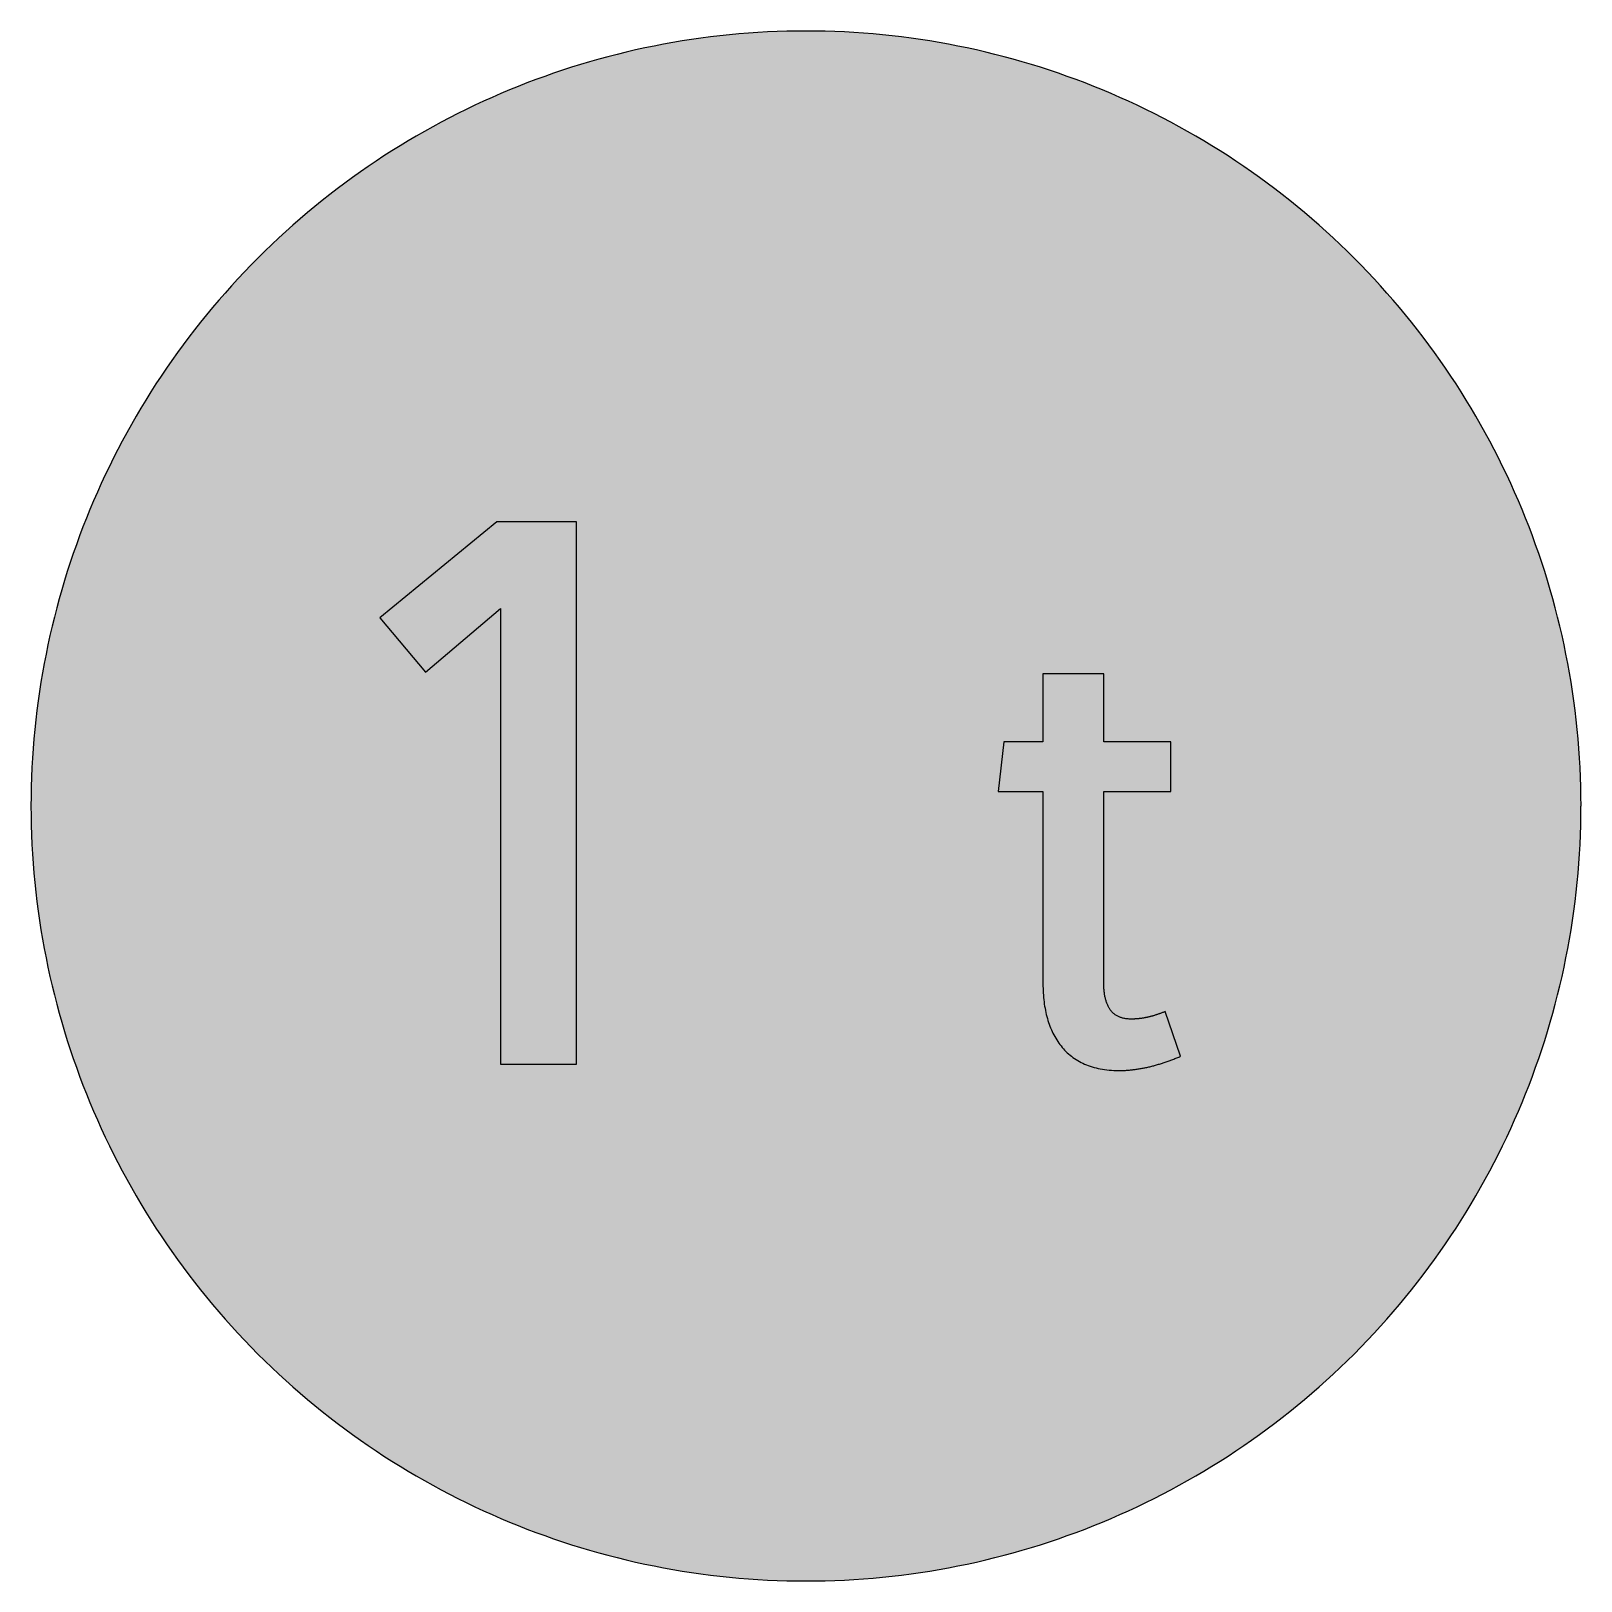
# Model space of a CAD drawing. Header units: millimetres. Extents: x 0 to 212, y 0 to 212.
import ezdxf

# ---------------------------------------------------------------- set-up
doc = ezdxf.new("R2010")
doc.units = ezdxf.units.MM

msp = doc.modelspace()

# ---------------------------------------------------------------- hatches: boundary and pattern name
for color, points in [(254, [(211.7189, 105.8869), (211.709, 107.2007), (211.6861, 108.5139), (211.6455, 109.8245), (211.5871, 111.1326), (211.5134, 112.4407), (211.4245, 113.7437), (211.3204, 115.0468), (211.201, 116.3447), (211.0638, 117.6426), (210.9114, 118.9355), (210.7413, 120.2258), (210.5584, 121.5136), (210.3577, 122.7988), (210.1418, 124.079), (209.9107, 125.3566), (209.6643, 126.6292), (209.4027, 127.8992), (209.1258, 129.1641), (208.8337, 130.4239), (208.5264, 131.6812), (208.2038, 132.936), (207.866, 134.1831), (207.5104, 135.4277), (207.1421, 136.6647), (206.7611, 137.8991), (206.3623, 139.1285), (205.9483, 140.3502), (205.5216, 141.5694), (205.0771, 142.781), (204.6199, 143.9901), (204.1474, 145.1915), (203.6623, 146.3853), (203.1619, 147.574), (202.6463, 148.7576), (202.1154, 149.9362), (201.5693, 151.1046), (201.0105, 152.2705), (200.439, 153.4262), (199.8523, 154.5768), (199.2503, 155.7198), (198.6356, 156.8577), (198.0057, 157.9855), (197.3605, 159.1081), (196.7052, 160.2232), (196.0321, 161.3281), (195.3489, 162.4279), (194.6504, 163.5176), (193.9366, 164.6022), (193.2102, 165.6766), (192.471, 166.7434), (191.7167, 167.8), (190.9521, 168.849), (190.1698, 169.8904), (189.3773, 170.9217), (188.5696, 171.9428), (187.7517, 172.9562), (186.9161, 173.9621), (186.0702, 174.9552), (185.2117, 175.9407), (184.338, 176.9161), (183.454, 177.8838), (182.5549, 178.8389), (181.643, 179.7837), (180.721, 180.7185), (179.7837, 181.643), (178.8389, 182.5549), (177.8838, 183.454), (176.9161, 184.338), (175.9407, 185.2117), (174.9552, 186.0702), (173.9621, 186.9161), (172.9562, 187.7492), (171.9428, 188.5696), (170.9217, 189.3773), (169.8904, 190.1698), (168.849, 190.9496), (167.8, 191.7167), (166.7408, 192.471), (165.6766, 193.2102), (164.6022, 193.9366), (163.5176, 194.6504), (162.4279, 195.3489), (161.3281, 196.0321), (160.2232, 196.7052), (159.1081, 197.3631), (157.9855, 198.0057), (156.8577, 198.6356), (155.7198, 199.2503), (154.5768, 199.8523), (153.4262, 200.439), (152.2705, 201.0131), (151.1046, 201.5719), (149.9362, 202.1154), (148.7576, 202.6463), (147.574, 203.1619), (146.3853, 203.6623), (145.1889, 204.15), (143.9875, 204.6199), (142.781, 205.0796), (141.5694, 205.5216), (140.3502, 205.9483), (139.1285, 206.3623), (137.8991, 206.7611), (136.6647, 207.1446), (135.4252, 207.5129), (134.1831, 207.866), (132.9334, 208.2038), (131.6812, 208.5264), (130.4239, 208.8337), (129.1641, 209.1284), (127.8966, 209.4052), (126.6292, 209.6668), (125.3541, 209.9132), (124.0765, 210.1444), (122.7963, 210.3603), (121.5136, 210.5584), (120.2258, 210.7438), (118.9355, 210.9114), (117.6401, 211.0638), (116.3447, 211.201), (115.0468, 211.3229), (113.7437, 211.4271), (112.4382, 211.516), (111.1326, 211.5896), (109.8245, 211.6455), (108.5113, 211.6861), (107.1982, 211.7115), (105.885, 211.7192), (104.5693, 211.7115), (103.2561, 211.6861), (101.9454, 211.6455), (100.6373, 211.5896), (99.3292, 211.516), (98.0262, 211.4271), (96.7232, 211.3229), (95.4253, 211.201), (94.1273, 211.0638), (92.8345, 210.9114), (91.5441, 210.7438), (90.2564, 210.5584), (88.9711, 210.3603), (87.691, 210.1444), (86.4133, 209.9132), (85.1408, 209.6668), (83.8708, 209.4052), (82.6059, 209.1284), (81.346, 208.8337), (80.0887, 208.5264), (78.834, 208.2038), (77.5868, 207.866), (76.3422, 207.5129), (75.1053, 207.1446), (73.8708, 206.7611), (72.6415, 206.3623), (71.4197, 205.9483), (70.2005, 205.5216), (68.9889, 205.0796), (67.7799, 204.6199), (66.5785, 204.15), (65.3847, 203.6623), (64.196, 203.1619), (63.0123, 202.6463), (61.8338, 202.1154), (60.6628, 201.5719), (59.4995, 201.0131), (58.3438, 200.439), (57.1932, 199.8523), (56.0502, 199.2503), (54.9123, 198.6356), (53.7845, 198.0057), (52.6618, 197.3631), (51.5468, 196.7052), (50.4419, 196.0321), (49.342, 195.3489), (48.2524, 194.6504), (47.1678, 193.9366), (46.0934, 193.2102), (45.0266, 192.471), (43.9699, 191.7167), (42.9209, 190.9496), (41.8795, 190.1698), (40.8483, 189.3773), (39.8272, 188.5696), (38.8137, 187.7492), (37.8079, 186.9161), (36.8148, 186.0702), (35.8292, 185.2117), (34.8539, 184.338), (33.8861, 183.454), (32.9311, 182.5549), (31.9862, 181.643), (31.049, 180.7185), (30.1269, 179.7837), (29.2151, 178.8389), (28.3159, 177.8838), (27.432, 176.9161), (26.5582, 175.9407), (25.6997, 174.9552), (24.8539, 173.9621), (24.0208, 172.9562), (23.2004, 171.9428), (22.3926, 170.9217), (21.6002, 169.8904), (20.8204, 168.849), (20.0533, 167.8), (19.2989, 166.7434), (18.5598, 165.6766), (17.8333, 164.6022), (17.1196, 163.5176), (16.4211, 162.4279), (15.7378, 161.3281), (15.0647, 160.2232), (14.4069, 159.1081), (13.7643, 157.9855), (13.1343, 156.8577), (12.5197, 155.7198), (11.9177, 154.5768), (11.3309, 153.4262), (10.7569, 152.2705), (10.1981, 151.1046), (9.6545, 149.9362), (9.1237, 148.7576), (8.6081, 147.574), (8.1077, 146.3853), (7.62, 145.1915), (7.1501, 143.9901), (6.6904, 142.781), (6.2484, 141.5694), (5.8217, 140.3502), (5.4077, 139.1285), (5.0089, 137.8991), (4.6253, 136.6647), (4.257, 135.4277), (3.904, 134.1831), (3.5662, 132.936), (3.2436, 131.6812), (2.9362, 130.4239), (2.6416, 129.1641), (2.3647, 127.8992), (2.1031, 126.6292), (1.8567, 125.3566), (1.6256, 124.079), (1.4097, 122.7988), (1.2116, 121.5136), (1.0262, 120.2258), (0.8585, 118.9355), (0.7061, 117.6426), (0.569, 116.3447), (0.447, 115.0468), (0.3429, 113.7437), (0.254, 112.4407), (0.1803, 111.1326), (0.1245, 109.8245), (0.0838, 108.5139), (0.0584, 107.2007), (0.0508, 105.885), (0.0584, 104.5718), (0.0838, 103.2586), (0.1245, 101.9454), (0.1803, 100.6373), (0.254, 99.3318), (0.3429, 98.0262), (0.447, 96.7232), (0.569, 95.4253), (0.7061, 94.1299), (0.8585, 92.8345), (1.0262, 91.5441), (1.2116, 90.2564), (1.4097, 88.9737), (1.6256, 87.6935), (1.8567, 86.4159), (2.1031, 85.1408), (2.3647, 83.8733), (2.6416, 82.6059), (2.9362, 81.346), (3.2436, 80.0887), (3.5662, 78.8365), (3.904, 77.5868), (4.257, 76.3448), (4.6253, 75.1053), (5.0089, 73.8708), (5.4077, 72.6415), (5.8217, 71.4197), (6.2484, 70.2005), (6.6904, 68.9889), (7.1501, 67.7824), (7.62, 66.581), (8.1077, 65.3847), (8.6081, 64.196), (9.1237, 63.0123), (9.6545, 61.8338), (10.1981, 60.6654), (10.7569, 59.4995), (11.3309, 58.3438), (11.9177, 57.1932), (12.5197, 56.0502), (13.1343, 54.9123), (13.7643, 53.7845), (14.4069, 52.6618), (15.0647, 51.5468), (15.7378, 50.4419), (16.4211, 49.342), (17.1196, 48.2524), (17.8333, 47.1678), (18.5598, 46.0934), (19.2989, 45.0291), (20.0533, 43.9699), (20.8204, 42.9209), (21.6002, 41.8795), (22.3926, 40.8483), (23.2004, 39.8272), (24.0208, 38.8137), (24.8539, 37.8079), (25.6997, 36.8148), (26.5582, 35.8292), (27.432, 34.8539), (28.3159, 33.8861), (29.2151, 32.9311), (30.1269, 31.9862), (31.049, 31.049), (31.9862, 30.1269), (32.9311, 29.2151), (33.8861, 28.3159), (34.8539, 27.432), (35.8292, 26.5582), (36.8148, 25.6997), (37.8079, 24.8539), (38.8137, 24.0182), (39.8272, 23.2004), (40.8483, 22.3926), (41.8795, 21.6002), (42.9209, 20.8178), (43.9699, 20.0533), (45.0266, 19.2989), (46.0934, 18.5598), (47.1678, 17.8333), (48.2524, 17.1196), (49.342, 16.4211), (50.4419, 15.7378), (51.5468, 15.0647), (52.6618, 14.4094), (53.7845, 13.7643), (54.9123, 13.1343), (56.0502, 12.5197), (57.1932, 11.9177), (58.3438, 11.3309), (59.4995, 10.7594), (60.6628, 10.2006), (61.8338, 9.6545), (63.0123, 9.1237), (64.196, 8.6081), (65.3847, 8.1077), (66.5785, 7.6225), (67.7799, 7.1501), (68.9889, 6.6929), (70.2005, 6.2484), (71.4197, 5.8217), (72.6415, 5.4077), (73.8708, 5.0089), (75.1053, 4.6279), (76.3422, 4.2596), (77.5868, 3.904), (78.834, 3.5662), (80.0887, 3.2436), (81.346, 2.9362), (82.6059, 2.6441), (83.8708, 2.3673), (85.1408, 2.1057), (86.4133, 1.8593), (87.691, 1.6281), (88.9711, 1.4122), (90.2564, 1.2116), (91.5441, 1.0287), (92.8345, 0.8585), (94.1273, 0.7061), (95.4253, 0.569), (96.7232, 0.4496), (98.0262, 0.3454), (99.3292, 0.2565), (100.6373, 0.1829), (101.9454, 0.1245), (103.2561, 0.0838), (104.5693, 0.061), (105.885, 0.0533), (107.1982, 0.061), (108.5113, 0.0838), (109.8245, 0.1245), (111.1326, 0.1829), (112.4382, 0.2565), (113.7437, 0.3454), (115.0468, 0.4496), (116.3447, 0.569), (117.6401, 0.7061), (118.9355, 0.8585), (120.2258, 1.0287), (121.5136, 1.2116), (122.7963, 1.4122), (124.0765, 1.6281), (125.3541, 1.8593), (126.6292, 2.1057), (127.8966, 2.3673), (129.1641, 2.6441), (130.4239, 2.9362), (131.6812, 3.2436), (132.9334, 3.5662), (134.1831, 3.904), (135.4252, 4.2596), (136.6647, 4.6279), (137.8991, 5.0089), (139.1285, 5.4077), (140.3502, 5.8217), (141.5694, 6.2484), (142.781, 6.6929), (143.9875, 7.1501), (145.1889, 7.6225), (146.3853, 8.1077), (147.574, 8.6081), (148.7576, 9.1237), (149.9362, 9.6545), (151.1046, 10.2006), (152.2705, 10.7594), (153.4262, 11.3309), (154.5768, 11.9177), (155.7198, 12.5197), (156.8577, 13.1343), (157.9855, 13.7643), (159.1081, 14.4094), (160.2232, 15.0647), (161.3281, 15.7378), (162.4279, 16.4211), (163.5176, 17.1196), (164.6022, 17.8333), (165.6766, 18.5598), (166.7408, 19.2989), (167.8, 20.0533), (168.849, 20.8178), (169.8904, 21.6002), (170.9217, 22.3926), (171.9428, 23.2004), (172.9562, 24.0182), (173.9621, 24.8539), (174.9552, 25.6997), (175.9407, 26.5582), (176.9161, 27.432), (177.8838, 28.3159), (178.8389, 29.2151), (179.7837, 30.1269), (180.721, 31.049), (181.643, 31.9862), (182.5549, 32.9311), (183.454, 33.8861), (184.338, 34.8539), (185.2117, 35.8292), (186.0702, 36.8148), (186.9161, 37.8079), (187.7517, 38.8137), (188.5696, 39.8272), (189.3773, 40.8483), (190.1698, 41.8795), (190.9521, 42.9209), (191.7167, 43.9699), (192.471, 45.0291), (193.2102, 46.0934), (193.9366, 47.1678), (194.6504, 48.2524), (195.3489, 49.342), (196.0321, 50.4419), (196.7052, 51.5468), (197.3605, 52.6618), (198.0057, 53.7845), (198.6356, 54.9123), (199.2503, 56.0502), (199.8523, 57.1932), (200.439, 58.3438), (201.0105, 59.4995), (201.5693, 60.6654), (202.1154, 61.8338), (202.6463, 63.0123), (203.1619, 64.196), (203.6623, 65.3847), (204.1474, 66.581), (204.6199, 67.7824), (205.0771, 68.9889), (205.5216, 70.2005), (205.9483, 71.4197), (206.3623, 72.6415), (206.7611, 73.8708), (207.1421, 75.1053), (207.5104, 76.3448), (207.866, 77.5868), (208.2038, 78.8365), (208.5264, 80.0887), (208.8337, 81.346), (209.1258, 82.6059), (209.4027, 83.8733), (209.6643, 85.1408), (209.9107, 86.4159), (210.1418, 87.6935), (210.3577, 88.9737), (210.5584, 90.2564), (210.7413, 91.5441), (210.9114, 92.8345), (211.0638, 94.1299), (211.201, 95.4253), (211.3204, 96.7232), (211.4245, 98.0262), (211.5134, 99.3318), (211.5871, 100.6373), (211.6455, 101.9454), (211.6861, 103.2586), (211.709, 104.5718), (211.7166, 105.885)]), (59, [(64.1876, 70.6092), (74.5603, 70.6092), (74.5603, 144.6911), (63.6584, 144.6911), (47.6772, 131.5678), (53.9228, 124.1594), (64.1876, 132.8371)]), (59, [(138.2434, 81.6155), (138.2446, 81.2952), (138.2522, 80.9777), (138.2624, 80.6628), (138.2801, 80.3504), (138.3005, 80.043), (138.3259, 79.7357), (138.3563, 79.4334), (138.3919, 79.1362), (138.43, 78.8391), (138.4757, 78.547), (138.524, 78.2599), (138.5799, 77.9729), (138.6383, 77.691), (138.7018, 77.4141), (138.7704, 77.1398), (138.844, 76.868), (138.9228, 76.6013), (139.0066, 76.3397), (139.0955, 76.0806), (139.1895, 75.8266), (139.286, 75.5752), (139.3901, 75.3288), (139.4993, 75.0875), (139.6136, 74.8487), (139.7305, 74.6176), (139.8549, 74.389), (139.9845, 74.1629), (140.1191, 73.9445), (140.2588, 73.7286), (140.4036, 73.5203), (140.5534, 73.3146), (140.7084, 73.1164), (140.8684, 72.9209), (141.0335, 72.7304), (141.2037, 72.5449), (141.3815, 72.3671), (141.5618, 72.1919), (141.7498, 72.0242), (141.9428, 71.8591), (142.1409, 71.7017), (142.3441, 71.5493), (142.5524, 71.4045), (142.7658, 71.2622), (142.9868, 71.1276), (143.2128, 70.9981), (143.4414, 70.8762), (143.6776, 70.7593), (143.9215, 70.6476), (144.1679, 70.5434), (144.4219, 70.4444), (144.6809, 70.3529), (144.9451, 70.2666), (145.2143, 70.1878), (145.4912, 70.1142), (145.7731, 70.0481), (146.0602, 69.9872), (146.3548, 69.9364), (146.652, 69.8881), (146.9568, 69.85), (147.2692, 69.817), (147.5842, 69.7916), (147.9067, 69.7738), (148.2369, 69.7636), (148.5697, 69.7611), (148.7043, 69.7611), (148.8389, 69.7636), (148.9761, 69.7662), (149.1107, 69.7687), (149.2428, 69.7738), (149.3774, 69.7789), (149.512, 69.7865), (149.6466, 69.7941), (149.7813, 69.8043), (149.9133, 69.8144), (150.048, 69.8271), (150.1826, 69.8373), (150.3147, 69.8525), (150.4493, 69.8652), (150.5814, 69.8805), (150.716, 69.8983), (150.8481, 69.916), (150.9827, 69.9338), (151.1148, 69.9516), (151.2468, 69.9719), (151.3815, 69.9948), (151.5135, 70.0176), (151.6456, 70.0405), (151.7777, 70.0634), (151.9123, 70.0888), (152.0444, 70.1142), (152.1765, 70.1421), (152.3086, 70.17), (152.4406, 70.198), (152.5727, 70.2285), (152.7048, 70.2589), (152.8369, 70.2894), (152.969, 70.3224), (153.101, 70.3555), (153.2331, 70.3885), (153.3627, 70.424), (153.4947, 70.4596), (153.6268, 70.4952), (153.7589, 70.5333), (153.891, 70.5714), (154.0205, 70.6095), (154.1526, 70.6501), (154.2847, 70.6882), (154.4168, 70.7314), (154.5463, 70.772), (154.6784, 70.8152), (154.8105, 70.8584), (154.94, 70.9041), (155.0721, 70.9473), (155.2042, 70.993), (155.3337, 71.0413), (155.4658, 71.087), (155.5953, 71.1352), (155.7274, 71.1835), (155.8595, 71.2343), (155.989, 71.2826), (156.1211, 71.3334), (156.2506, 71.3867), (156.3827, 71.4375), (156.5123, 71.4908), (156.6443, 71.5442), (156.7764, 71.5975), (156.906, 71.6534), (157.038, 71.7067), (154.9217, 77.8051), (154.8308, 77.7697), (154.7393, 77.7342), (154.6504, 77.7011), (154.5641, 77.6681), (154.4752, 77.6351), (154.3888, 77.6021), (154.305, 77.5716), (154.2212, 77.5411), (154.1374, 77.5106), (154.0535, 77.4827), (153.9723, 77.4548), (153.891, 77.4268), (153.8097, 77.4014), (153.731, 77.3735), (153.6522, 77.3481), (153.5735, 77.3227), (153.4973, 77.2998), (153.4185, 77.277), (153.3423, 77.2541), (153.2687, 77.2312), (153.1925, 77.2084), (153.1188, 77.1881), (153.0452, 77.1677), (152.9715, 77.1474), (152.8978, 77.1296), (152.8267, 77.1093), (152.7556, 77.0915), (152.6819, 77.0738), (152.6134, 77.0585), (152.5422, 77.0407), (152.4711, 77.0255), (152.4025, 77.0103), (152.334, 76.995), (152.2628, 76.9823), (152.1943, 76.9671), (152.1282, 76.9544), (152.0596, 76.9417), (151.9911, 76.9315), (151.925, 76.9188), (151.8564, 76.9087), (151.7904, 76.8985), (151.7218, 76.8883), (151.6558, 76.8782), (151.5897, 76.8706), (151.5237, 76.8629), (151.4577, 76.8553), (151.3916, 76.8477), (151.3256, 76.8401), (151.2595, 76.8325), (151.1935, 76.8274), (151.1275, 76.8223), (151.0614, 76.8172), (150.9954, 76.8121), (150.9293, 76.8071), (150.8633, 76.8045), (150.7973, 76.7994), (150.7312, 76.7969), (150.6652, 76.7944), (150.5991, 76.7918), (150.5331, 76.7918), (150.4645, 76.7893), (150.3985, 76.7893), (150.3324, 76.7893), (150.2639, 76.7893), (150.1394, 76.7893), (150.0149, 76.7944), (149.893, 76.7994), (149.7762, 76.8096), (149.6593, 76.8223), (149.545, 76.8375), (149.4358, 76.8553), (149.3266, 76.8756), (149.2199, 76.8985), (149.1158, 76.9239), (149.0142, 76.9518), (148.9151, 76.9823), (148.8161, 77.0153), (148.7221, 77.0509), (148.6306, 77.089), (148.5392, 77.1296), (148.4503, 77.1754), (148.3639, 77.2211), (148.2801, 77.2693), (148.1988, 77.3201), (148.1201, 77.3735), (148.0439, 77.4319), (147.9677, 77.4903), (147.894, 77.5513), (147.8255, 77.6148), (147.7543, 77.6808), (147.6883, 77.7494), (147.6248, 77.8231), (147.5613, 77.8967), (147.5003, 77.9729), (147.4419, 78.0517), (147.386, 78.1329), (147.3302, 78.2142), (147.2794, 78.3006), (147.2286, 78.3895), (147.1803, 78.4809), (147.132, 78.5724), (147.0889, 78.6689), (147.0457, 78.7679), (147.0025, 78.867), (146.9644, 78.9686), (146.9263, 79.0753), (146.8907, 79.182), (146.8577, 79.2912), (146.8247, 79.4029), (146.7968, 79.5172), (146.7663, 79.6341), (146.7409, 79.7509), (146.7155, 79.8728), (146.6926, 79.9973), (146.6698, 80.1218), (146.652, 80.2488), (146.6317, 80.3783), (146.6164, 80.5104), (146.6012, 80.645), (146.5885, 80.7822), (146.5758, 80.9219), (146.5656, 81.0616), (146.558, 81.2038), (146.5504, 81.3486), (146.5453, 81.4959), (146.5428, 81.6458), (146.5402, 81.7982), (146.5402, 81.9506), (146.5407, 107.8615), (155.6854, 107.8615), (155.6854, 114.6344), (146.5407, 114.6344), (146.5407, 123.9488), (138.2434, 123.9488), (138.2434, 114.6344), (132.909, 114.6344), (132.147, 107.8615), (138.2434, 107.8615)])]:
    msp.add_hatch(color=color).paths.add_polyline_path(points)
h = msp.add_hatch(color=22)
edge = h.paths.add_edge_path()
edge.add_line((206.4272, 105.8869), (206.4182, 107.1347))
edge.add_line((206.4182, 107.1347), (206.3953, 108.3818))
edge.add_line((206.3953, 108.3818), (206.3572, 109.6264))
edge.add_line((206.3572, 109.6264), (206.3013, 110.871))
edge.add_line((206.3013, 110.871), (206.2328, 112.1131))
edge.add_line((206.2328, 112.1131), (206.1489, 113.3526))
edge.add_line((206.1489, 113.3526), (206.0499, 114.5896))
edge.add_line((206.0499, 114.5896), (205.933, 115.824))
edge.add_line((205.933, 115.824), (205.8035, 117.0534))
edge.add_line((205.8035, 117.0534), (205.6587, 118.2827))
edge.add_line((205.6587, 118.2827), (205.4987, 119.5095))
edge.add_line((205.4987, 119.5095), (205.3234, 120.7313))
edge.add_line((205.3234, 120.7313), (205.1355, 121.953))
edge.add_line((205.1355, 121.953), (204.9297, 123.1697))
edge.add_line((204.9297, 123.1697), (204.7113, 124.3813))
edge.add_line((204.7113, 124.3813), (204.4776, 125.5928))
edge.add_line((204.4776, 125.5928), (204.2287, 126.7968))
edge.add_line((204.2287, 126.7968), (203.9645, 128.0008))
edge.add_line((203.9645, 128.0008), (203.6877, 129.1971))
edge.add_line((203.6877, 129.1971), (203.393, 130.3934))
edge.add_line((203.393, 130.3934), (203.0882, 131.5822))
edge.add_line((203.0882, 131.5822), (202.7657, 132.7683))
edge.add_line((202.7657, 132.7683), (202.4304, 133.9494))
edge.add_line((202.4304, 133.9494), (202.0799, 135.1255))
edge.add_line((202.0799, 135.1255), (201.7166, 136.2989))
edge.add_line((201.7166, 136.2989), (201.3382, 137.4648))
edge.add_line((201.3382, 137.4648), (200.9445, 138.6281))
edge.add_line((200.9445, 138.6281), (200.5381, 139.7864))
edge.add_line((200.5381, 139.7864), (200.119, 140.937))
edge.add_line((200.119, 140.937), (199.6846, 142.0851))
edge.add_line((199.6846, 142.0851), (199.2351, 143.2255))
edge.add_line((199.2351, 143.2255), (198.7728, 144.3609))
edge.add_line((198.7728, 144.3609), (198.2978, 145.4912))
edge.add_line((198.2978, 145.4912), (197.8076, 146.6139))
edge.add_line((197.8076, 146.6139), (197.3047, 147.734))
edge.add_line((197.3047, 147.734), (196.7865, 148.844))
edge.add_line((196.7865, 148.844), (196.2556, 149.9514))
edge.add_line((196.2556, 149.9514), (195.7121, 151.0513))
edge.add_line((195.7121, 151.0513), (195.1533, 152.1435))
edge.add_line((195.1533, 152.1435), (194.5818, 153.2306))
edge.add_line((194.5818, 153.2306), (193.9976, 154.3101))
edge.add_line((193.9976, 154.3101), (193.4007, 155.382))
edge.add_line((193.4007, 155.382), (192.7885, 156.4462))
edge.add_line((192.7885, 156.4462), (192.1637, 157.5054))
edge.add_line((192.1637, 157.5054), (191.5262, 158.557))
edge.add_line((191.5262, 158.557), (190.8759, 159.6009))
edge.add_line((190.8759, 159.6009), (190.2104, 160.6372))
edge.add_line((190.2104, 160.6372), (189.5348, 161.6659))
edge.add_line((189.5348, 161.6659), (188.8439, 162.687))
edge.add_line((188.8439, 162.687), (188.1429, 163.7005))
edge.add_line((188.1429, 163.7005), (187.4266, 164.7038))
edge.add_line((187.4266, 164.7038), (186.6976, 165.702))
edge.add_line((186.6976, 165.702), (185.9559, 166.69))
edge.add_line((185.9559, 166.69), (185.2041, 167.6705))
edge.add_line((185.2041, 167.6705), (184.437, 168.6408))
edge.add_line((184.437, 168.6408), (183.6572, 169.6034))
edge.add_line((183.6572, 169.6034), (182.8673, 170.5585))
edge.add_line((182.8673, 170.5585), (182.0621, 171.5033))
edge.add_line((182.0621, 171.5033), (181.2468, 172.4381))
edge.add_line((181.2468, 172.4381), (180.4162, 173.3652))
edge.add_line((180.4162, 173.3652), (179.5755, 174.2846))
edge.add_line((179.5755, 174.2846), (178.722, 175.1914))
edge.add_line((178.722, 175.1914), (177.8559, 176.0906))
edge.add_line((177.8559, 176.0906), (176.9796, 176.9796))
edge.add_line((176.9796, 176.9796), (176.0906, 177.8559))
edge.add_line((176.0906, 177.8559), (175.1914, 178.722))
edge.add_line((175.1914, 178.722), (174.2846, 179.5755))
edge.add_line((174.2846, 179.5755), (173.3652, 180.4162))
edge.add_line((173.3652, 180.4162), (172.4381, 181.2442))
edge.add_line((172.4381, 181.2442), (171.5033, 182.0621))
edge.add_line((171.5033, 182.0621), (170.5585, 182.8648))
edge.add_line((170.5585, 182.8648), (169.6034, 183.6572))
edge.add_line((169.6034, 183.6572), (168.6408, 184.437))
edge.add_line((168.6408, 184.437), (167.6705, 185.2041))
edge.add_line((167.6705, 185.2041), (166.69, 185.9559))
edge.add_line((166.69, 185.9559), (165.702, 186.6976))
edge.add_line((165.702, 186.6976), (164.7038, 187.4266))
edge.add_line((164.7038, 187.4266), (163.7005, 188.1429))
edge.add_line((163.7005, 188.1429), (162.687, 188.8439))
edge.add_line((162.687, 188.8439), (161.6659, 189.5348))
edge.add_line((161.6659, 189.5348), (160.6372, 190.2104))
edge.add_line((160.6372, 190.2104), (159.6009, 190.8759))
edge.add_line((159.6009, 190.8759), (158.557, 191.5262))
edge.add_line((158.557, 191.5262), (157.5054, 192.1637))
edge.add_line((157.5054, 192.1637), (156.4462, 192.7885))
edge.add_line((156.4462, 192.7885), (155.382, 193.4007))
edge.add_line((155.382, 193.4007), (154.3075, 193.9976))
edge.add_line((154.3075, 193.9976), (153.228, 194.5818))
edge.add_line((153.228, 194.5818), (152.1435, 195.1533))
edge.add_line((152.1435, 195.1533), (151.0487, 195.7121))
edge.add_line((151.0487, 195.7121), (149.9514, 196.2556))
edge.add_line((149.9514, 196.2556), (148.844, 196.7865))
edge.add_line((148.844, 196.7865), (147.734, 197.3047))
edge.add_line((147.734, 197.3047), (146.6139, 197.8076))
edge.add_line((146.6139, 197.8076), (145.4912, 198.2978))
edge.add_line((145.4912, 198.2978), (144.3609, 198.7728))
edge.add_line((144.3609, 198.7728), (143.2255, 199.2351))
edge.add_line((143.2255, 199.2351), (142.0825, 199.6846))
edge.add_line((142.0825, 199.6846), (140.937, 200.119))
edge.add_line((140.937, 200.119), (139.7838, 200.5406))
edge.add_line((139.7838, 200.5406), (138.6281, 200.947))
edge.add_line((138.6281, 200.947), (137.4648, 201.3382))
edge.add_line((137.4648, 201.3382), (136.2989, 201.7166))
edge.add_line((136.2989, 201.7166), (135.1255, 202.0824))
edge.add_line((135.1255, 202.0824), (133.9494, 202.4304))
edge.add_line((133.9494, 202.4304), (132.7683, 202.7657))
edge.add_line((132.7683, 202.7657), (131.5822, 203.0882))
edge.add_line((131.5822, 203.0882), (130.3909, 203.3956))
edge.add_line((130.3909, 203.3956), (129.1971, 203.6877))
edge.add_line((129.1971, 203.6877), (127.9982, 203.9645))
edge.add_line((127.9982, 203.9645), (126.7968, 204.2287))
edge.add_line((126.7968, 204.2287), (125.5903, 204.4776))
edge.add_line((125.5903, 204.4776), (124.3813, 204.7113))
edge.add_line((124.3813, 204.7113), (123.1671, 204.9323))
edge.add_line((123.1671, 204.9323), (121.9505, 205.1355))
edge.add_line((121.9505, 205.1355), (120.7313, 205.326))
edge.add_line((120.7313, 205.326), (119.5095, 205.5012))
edge.add_line((119.5095, 205.5012), (118.2827, 205.6613))
edge.add_line((118.2827, 205.6613), (117.0534, 205.806))
edge.add_line((117.0534, 205.806), (115.8215, 205.9356))
edge.add_line((115.8215, 205.9356), (114.587, 206.0499))
edge.add_line((114.587, 206.0499), (113.35, 206.1489))
edge.add_line((113.35, 206.1489), (112.1105, 206.2353))
edge.add_line((112.1105, 206.2353), (110.871, 206.3039))
edge.add_line((110.871, 206.3039), (109.6264, 206.3572))
edge.add_line((109.6264, 206.3572), (108.3818, 206.3953))
edge.add_line((108.3818, 206.3953), (107.1347, 206.4207))
edge.add_line((107.1347, 206.4207), (105.885, 206.4283))
edge.add_line((105.885, 206.4283), (104.6353, 206.4207))
edge.add_line((104.6353, 206.4207), (103.3882, 206.3953))
edge.add_line((103.3882, 206.3953), (102.1436, 206.3572))
edge.add_line((102.1436, 206.3572), (100.899, 206.3039))
edge.add_line((100.899, 206.3039), (99.6569, 206.2353))
edge.add_line((99.6569, 206.2353), (98.4174, 206.1489))
edge.add_line((98.4174, 206.1489), (97.1804, 206.0499))
edge.add_line((97.1804, 206.0499), (95.946, 205.9356))
edge.add_line((95.946, 205.9356), (94.7166, 205.806))
edge.add_line((94.7166, 205.806), (93.4872, 205.6613))
edge.add_line((93.4872, 205.6613), (92.2604, 205.5012))
edge.add_line((92.2604, 205.5012), (91.0387, 205.326))
edge.add_line((91.0387, 205.326), (89.8169, 205.1355))
edge.add_line((89.8169, 205.1355), (88.6003, 204.9323))
edge.add_line((88.6003, 204.9323), (87.3887, 204.7113))
edge.add_line((87.3887, 204.7113), (86.1771, 204.4776))
edge.add_line((86.1771, 204.4776), (84.9732, 204.2287))
edge.add_line((84.9732, 204.2287), (83.7692, 203.9645))
edge.add_line((83.7692, 203.9645), (82.5729, 203.6877))
edge.add_line((82.5729, 203.6877), (81.3765, 203.3956))
edge.add_line((81.3765, 203.3956), (80.1878, 203.0882))
edge.add_line((80.1878, 203.0882), (79.0016, 202.7657))
edge.add_line((79.0016, 202.7657), (77.8205, 202.4304))
edge.add_line((77.8205, 202.4304), (76.6445, 202.0824))
edge.add_line((76.6445, 202.0824), (75.471, 201.7166))
edge.add_line((75.471, 201.7166), (74.3052, 201.3382))
edge.add_line((74.3052, 201.3382), (73.1418, 200.947))
edge.add_line((73.1418, 200.947), (71.9836, 200.5406))
edge.add_line((71.9836, 200.5406), (70.833, 200.119))
edge.add_line((70.833, 200.119), (69.6849, 199.6846))
edge.add_line((69.6849, 199.6846), (68.5444, 199.2351))
edge.add_line((68.5444, 199.2351), (67.4091, 198.7728))
edge.add_line((67.4091, 198.7728), (66.2788, 198.2978))
edge.add_line((66.2788, 198.2978), (65.1561, 197.8076))
edge.add_line((65.1561, 197.8076), (64.0359, 197.3047))
edge.add_line((64.0359, 197.3047), (62.926, 196.7865))
edge.add_line((62.926, 196.7865), (61.8185, 196.2556))
edge.add_line((61.8185, 196.2556), (60.7187, 195.7121))
edge.add_line((60.7187, 195.7121), (59.6265, 195.1533))
edge.add_line((59.6265, 195.1533), (58.5394, 194.5818))
edge.add_line((58.5394, 194.5818), (57.4599, 193.9976))
edge.add_line((57.4599, 193.9976), (56.388, 193.4007))
edge.add_line((56.388, 193.4007), (55.3237, 192.7885))
edge.add_line((55.3237, 192.7885), (54.2646, 192.1637))
edge.add_line((54.2646, 192.1637), (53.213, 191.5262))
edge.add_line((53.213, 191.5262), (52.1691, 190.8759))
edge.add_line((52.1691, 190.8759), (51.1327, 190.2104))
edge.add_line((51.1327, 190.2104), (50.104, 189.5348))
edge.add_line((50.104, 189.5348), (49.083, 188.8439))
edge.add_line((49.083, 188.8439), (48.0695, 188.1429))
edge.add_line((48.0695, 188.1429), (47.0662, 187.4266))
edge.add_line((47.0662, 187.4266), (46.068, 186.6976))
edge.add_line((46.068, 186.6976), (45.0799, 185.9559))
edge.add_line((45.0799, 185.9559), (44.0995, 185.2041))
edge.add_line((44.0995, 185.2041), (43.1292, 184.437))
edge.add_line((43.1292, 184.437), (42.1665, 183.6572))
edge.add_line((42.1665, 183.6572), (41.2115, 182.8648))
edge.add_line((41.2115, 182.8648), (40.2666, 182.0621))
edge.add_line((40.2666, 182.0621), (39.3319, 181.2442))
edge.add_line((39.3319, 181.2442), (38.4048, 180.4162))
edge.add_line((38.4048, 180.4162), (37.4853, 179.5755))
edge.add_line((37.4853, 179.5755), (36.5785, 178.722))
edge.add_line((36.5785, 178.722), (35.6794, 177.8559))
edge.add_line((35.6794, 177.8559), (34.7904, 176.9796))
edge.add_line((34.7904, 176.9796), (33.9141, 176.0906))
edge.add_line((33.9141, 176.0906), (33.0479, 175.1914))
edge.add_line((33.0479, 175.1914), (32.1945, 174.2846))
edge.add_line((32.1945, 174.2846), (31.3538, 173.3652))
edge.add_line((31.3538, 173.3652), (30.5257, 172.4381))
edge.add_line((30.5257, 172.4381), (29.7078, 171.5033))
edge.add_line((29.7078, 171.5033), (28.9052, 170.5585))
edge.add_line((28.9052, 170.5585), (28.1127, 169.6034))
edge.add_line((28.1127, 169.6034), (27.3329, 168.6408))
edge.add_line((27.3329, 168.6408), (26.5659, 167.6705))
edge.add_line((26.5659, 167.6705), (25.814, 166.69))
edge.add_line((25.814, 166.69), (25.0723, 165.702))
edge.add_line((25.0723, 165.702), (24.3434, 164.7038))
edge.add_line((24.3434, 164.7038), (23.6271, 163.7005))
edge.add_line((23.6271, 163.7005), (22.926, 162.687))
edge.add_line((22.926, 162.687), (22.2352, 161.6659))
edge.add_line((22.2352, 161.6659), (21.5595, 160.6372))
edge.add_line((21.5595, 160.6372), (20.894, 159.6009))
edge.add_line((20.894, 159.6009), (20.2438, 158.557))
edge.add_line((20.2438, 158.557), (19.6063, 157.5054))
edge.add_line((19.6063, 157.5054), (18.9814, 156.4462))
edge.add_line((18.9814, 156.4462), (18.3693, 155.382))
edge.add_line((18.3693, 155.382), (17.7724, 154.3101))
edge.add_line((17.7724, 154.3101), (17.1882, 153.2306))
edge.add_line((17.1882, 153.2306), (16.6167, 152.1435))
edge.add_line((16.6167, 152.1435), (16.0579, 151.0513))
edge.add_line((16.0579, 151.0513), (15.5143, 149.9514))
edge.add_line((15.5143, 149.9514), (14.9835, 148.844))
edge.add_line((14.9835, 148.844), (14.4653, 147.734))
edge.add_line((14.4653, 147.734), (13.9624, 146.6139))
edge.add_line((13.9624, 146.6139), (13.4722, 145.4912))
edge.add_line((13.4722, 145.4912), (12.9972, 144.3609))
edge.add_line((12.9972, 144.3609), (12.5349, 143.2255))
edge.add_line((12.5349, 143.2255), (12.0853, 142.0851))
edge.add_line((12.0853, 142.0851), (11.651, 140.937))
edge.add_line((11.651, 140.937), (11.2293, 139.7864))
edge.add_line((11.2293, 139.7864), (10.8229, 138.6281))
edge.add_line((10.8229, 138.6281), (10.4318, 137.4648))
edge.add_line((10.4318, 137.4648), (10.0533, 136.2989))
edge.add_line((10.0533, 136.2989), (9.6876, 135.1255))
edge.add_line((9.6876, 135.1255), (9.3396, 133.9494))
edge.add_line((9.3396, 133.9494), (9.0043, 132.7683))
edge.add_line((9.0043, 132.7683), (8.6817, 131.5822))
edge.add_line((8.6817, 131.5822), (8.3744, 130.3934))
edge.add_line((8.3744, 130.3934), (8.0823, 129.1971))
edge.add_line((8.0823, 129.1971), (7.8054, 128.0008))
edge.add_line((7.8054, 128.0008), (7.5413, 126.7968))
edge.add_line((7.5413, 126.7968), (7.2923, 125.5928))
edge.add_line((7.2923, 125.5928), (7.0587, 124.3813))
edge.add_line((7.0587, 124.3813), (6.8377, 123.1697))
edge.add_line((6.8377, 123.1697), (6.6345, 121.953))
edge.add_line((6.6345, 121.953), (6.444, 120.7313))
edge.add_line((6.444, 120.7313), (6.2687, 119.5095))
edge.add_line((6.2687, 119.5095), (6.1087, 118.2827))
edge.add_line((6.1087, 118.2827), (5.9639, 117.0534))
edge.add_line((5.9639, 117.0534), (5.8344, 115.824))
edge.add_line((5.8344, 115.824), (5.7201, 114.5896))
edge.add_line((5.7201, 114.5896), (5.621, 113.3526))
edge.add_line((5.621, 113.3526), (5.5347, 112.1131))
edge.add_line((5.5347, 112.1131), (5.4661, 110.871))
edge.add_line((5.4661, 110.871), (5.4127, 109.6264))
edge.add_line((5.4127, 109.6264), (5.3746, 108.3818))
edge.add_line((5.3746, 108.3818), (5.3492, 107.1347))
edge.add_line((5.3492, 107.1347), (5.3416, 105.885))
edge.add_line((5.3416, 105.885), (5.3492, 104.6353))
edge.add_line((5.3492, 104.6353), (5.3746, 103.3882))
edge.add_line((5.3746, 103.3882), (5.4127, 102.1436))
edge.add_line((5.4127, 102.1436), (5.4661, 100.899))
edge.add_line((5.4661, 100.899), (5.5347, 99.6594))
edge.add_line((5.5347, 99.6594), (5.621, 98.4199))
edge.add_line((5.621, 98.4199), (5.7201, 97.1829))
edge.add_line((5.7201, 97.1829), (5.8344, 95.9485))
edge.add_line((5.8344, 95.9485), (5.9639, 94.7166))
edge.add_line((5.9639, 94.7166), (6.1087, 93.4872))
edge.add_line((6.1087, 93.4872), (6.2687, 92.2604))
edge.add_line((6.2687, 92.2604), (6.444, 91.0387))
edge.add_line((6.444, 91.0387), (6.6345, 89.8195))
edge.add_line((6.6345, 89.8195), (6.8377, 88.6028))
edge.add_line((6.8377, 88.6028), (7.0587, 87.3887))
edge.add_line((7.0587, 87.3887), (7.2923, 86.1797))
edge.add_line((7.2923, 86.1797), (7.5413, 84.9732))
edge.add_line((7.5413, 84.9732), (7.8054, 83.7717))
edge.add_line((7.8054, 83.7717), (8.0823, 82.5729))
edge.add_line((8.0823, 82.5729), (8.3744, 81.3791))
edge.add_line((8.3744, 81.3791), (8.6817, 80.1878))
edge.add_line((8.6817, 80.1878), (9.0043, 79.0016))
edge.add_line((9.0043, 79.0016), (9.3396, 77.8205))
edge.add_line((9.3396, 77.8205), (9.6876, 76.6445))
edge.add_line((9.6876, 76.6445), (10.0533, 75.471))
edge.add_line((10.0533, 75.471), (10.4318, 74.3052))
edge.add_line((10.4318, 74.3052), (10.8229, 73.1418))
edge.add_line((10.8229, 73.1418), (11.2293, 71.9861))
edge.add_line((11.2293, 71.9861), (11.651, 70.833))
edge.add_line((11.651, 70.833), (12.0853, 69.6874))
edge.add_line((12.0853, 69.6874), (12.5349, 68.5444))
edge.add_line((12.5349, 68.5444), (12.9972, 67.4091))
edge.add_line((12.9972, 67.4091), (13.4722, 66.2788))
edge.add_line((13.4722, 66.2788), (13.9624, 65.1561))
edge.add_line((13.9624, 65.1561), (14.4653, 64.0359))
edge.add_line((14.4653, 64.0359), (14.9835, 62.926))
edge.add_line((14.9835, 62.926), (15.5143, 61.8185))
edge.add_line((15.5143, 61.8185), (16.0579, 60.7212))
edge.add_line((16.0579, 60.7212), (16.6167, 59.6265))
edge.add_line((16.6167, 59.6265), (17.1882, 58.5419))
edge.add_line((17.1882, 58.5419), (17.7724, 57.4624))
edge.add_line((17.7724, 57.4624), (18.3693, 56.388))
edge.add_line((18.3693, 56.388), (18.9814, 55.3237))
edge.add_line((18.9814, 55.3237), (19.6063, 54.2646))
edge.add_line((19.6063, 54.2646), (20.2438, 53.213))
edge.add_line((20.2438, 53.213), (20.894, 52.1691))
edge.add_line((20.894, 52.1691), (21.5595, 51.1327))
edge.add_line((21.5595, 51.1327), (22.2352, 50.104))
edge.add_line((22.2352, 50.104), (22.926, 49.083))
edge.add_line((22.926, 49.083), (23.6271, 48.0695))
edge.add_line((23.6271, 48.0695), (24.3434, 47.0662))
edge.add_line((24.3434, 47.0662), (25.0723, 46.068))
edge.add_line((25.0723, 46.068), (25.814, 45.0799))
edge.add_line((25.814, 45.0799), (26.5659, 44.0995))
edge.add_line((26.5659, 44.0995), (27.3329, 43.1292))
edge.add_line((27.3329, 43.1292), (28.1127, 42.1665))
edge.add_line((28.1127, 42.1665), (28.9052, 41.2115))
edge.add_line((28.9052, 41.2115), (29.7078, 40.2666))
edge.add_line((29.7078, 40.2666), (30.5257, 39.3319))
edge.add_line((30.5257, 39.3319), (31.3538, 38.4048))
edge.add_line((31.3538, 38.4048), (32.1945, 37.4853))
edge.add_line((32.1945, 37.4853), (33.0479, 36.5785))
edge.add_line((33.0479, 36.5785), (33.9141, 35.6794))
edge.add_line((33.9141, 35.6794), (34.7904, 34.7904))
edge.add_line((34.7904, 34.7904), (35.6794, 33.9141))
edge.add_line((35.6794, 33.9141), (36.5785, 33.0479))
edge.add_line((36.5785, 33.0479), (37.4853, 32.1945))
edge.add_line((37.4853, 32.1945), (38.4048, 31.3538))
edge.add_line((38.4048, 31.3538), (39.3319, 30.5232))
edge.add_line((39.3319, 30.5232), (40.2666, 29.7078))
edge.add_line((40.2666, 29.7078), (41.2115, 28.9027))
edge.add_line((41.2115, 28.9027), (42.1665, 28.1127))
edge.add_line((42.1665, 28.1127), (43.1292, 27.3329))
edge.add_line((43.1292, 27.3329), (44.0995, 26.5659))
edge.add_line((44.0995, 26.5659), (45.0799, 25.814))
edge.add_line((45.0799, 25.814), (46.068, 25.0723))
edge.add_line((46.068, 25.0723), (47.0662, 24.3434))
edge.add_line((47.0662, 24.3434), (48.0695, 23.6271))
edge.add_line((48.0695, 23.6271), (49.083, 22.926))
edge.add_line((49.083, 22.926), (50.104, 22.2352))
edge.add_line((50.104, 22.2352), (51.1327, 21.5595))
edge.add_line((51.1327, 21.5595), (52.1691, 20.894))
edge.add_line((52.1691, 20.894), (53.213, 20.2438))
edge.add_line((53.213, 20.2438), (54.2646, 19.6063))
edge.add_line((54.2646, 19.6063), (55.3237, 18.9814))
edge.add_line((55.3237, 18.9814), (56.388, 18.3693))
edge.add_line((56.388, 18.3693), (57.4599, 17.7724))
edge.add_line((57.4599, 17.7724), (58.5394, 17.1882))
edge.add_line((58.5394, 17.1882), (59.6265, 16.6167))
edge.add_line((59.6265, 16.6167), (60.7187, 16.0579))
edge.add_line((60.7187, 16.0579), (61.8185, 15.5143))
edge.add_line((61.8185, 15.5143), (62.926, 14.9835))
edge.add_line((62.926, 14.9835), (64.0359, 14.4653))
edge.add_line((64.0359, 14.4653), (65.1561, 13.9624))
edge.add_line((65.1561, 13.9624), (66.2788, 13.4722))
edge.add_line((66.2788, 13.4722), (67.4091, 12.9972))
edge.add_line((67.4091, 12.9972), (68.5444, 12.5349))
edge.add_line((68.5444, 12.5349), (69.6849, 12.0853))
edge.add_line((69.6849, 12.0853), (70.833, 11.651))
edge.add_line((70.833, 11.651), (71.9836, 11.2319))
edge.add_line((71.9836, 11.2319), (73.1418, 10.8255))
edge.add_line((73.1418, 10.8255), (74.3052, 10.4318))
edge.add_line((74.3052, 10.4318), (75.471, 10.0533))
edge.add_line((75.471, 10.0533), (76.6445, 9.6901))
edge.add_line((76.6445, 9.6901), (77.8205, 9.3396))
edge.add_line((77.8205, 9.3396), (79.0016, 9.0043))
edge.add_line((79.0016, 9.0043), (80.1878, 8.6817))
edge.add_line((80.1878, 8.6817), (81.3765, 8.3769))
edge.add_line((81.3765, 8.3769), (82.5729, 8.0823))
edge.add_line((82.5729, 8.0823), (83.7692, 7.8054))
edge.add_line((83.7692, 7.8054), (84.9732, 7.5413))
edge.add_line((84.9732, 7.5413), (86.1771, 7.2923))
edge.add_line((86.1771, 7.2923), (87.3887, 7.0587))
edge.add_line((87.3887, 7.0587), (88.6003, 6.8402))
edge.add_line((88.6003, 6.8402), (89.8169, 6.6345))
edge.add_line((89.8169, 6.6345), (91.0387, 6.4465))
edge.add_line((91.0387, 6.4465), (92.2604, 6.2713))
edge.add_line((92.2604, 6.2713), (93.4872, 6.1112))
edge.add_line((93.4872, 6.1112), (94.7166, 5.9665))
edge.add_line((94.7166, 5.9665), (95.946, 5.8369))
edge.add_line((95.946, 5.8369), (97.1804, 5.7201))
edge.add_line((97.1804, 5.7201), (98.4174, 5.621))
edge.add_line((98.4174, 5.621), (99.6569, 5.5372))
edge.add_line((99.6569, 5.5372), (100.899, 5.4686))
edge.add_line((100.899, 5.4686), (102.1436, 5.4127))
edge.add_line((102.1436, 5.4127), (103.3882, 5.3746))
edge.add_line((103.3882, 5.3746), (104.6353, 5.3518))
edge.add_line((104.6353, 5.3518), (105.885, 5.3442))
edge.add_line((105.885, 5.3442), (107.1347, 5.3518))
edge.add_line((107.1347, 5.3518), (108.3818, 5.3746))
edge.add_line((108.3818, 5.3746), (109.6264, 5.4127))
edge.add_line((109.6264, 5.4127), (110.871, 5.4686))
edge.add_line((110.871, 5.4686), (112.1105, 5.5372))
edge.add_line((112.1105, 5.5372), (113.35, 5.621))
edge.add_line((113.35, 5.621), (114.587, 5.7201))
edge.add_line((114.587, 5.7201), (115.8215, 5.8369))
edge.add_line((115.8215, 5.8369), (117.0534, 5.9665))
edge.add_line((117.0534, 5.9665), (118.2827, 6.1112))
edge.add_line((118.2827, 6.1112), (119.5095, 6.2713))
edge.add_line((119.5095, 6.2713), (120.7313, 6.4465))
edge.add_line((120.7313, 6.4465), (121.9505, 6.6345))
edge.add_line((121.9505, 6.6345), (123.1671, 6.8402))
edge.add_line((123.1671, 6.8402), (124.3813, 7.0587))
edge.add_line((124.3813, 7.0587), (125.5903, 7.2923))
edge.add_line((125.5903, 7.2923), (126.7968, 7.5413))
edge.add_line((126.7968, 7.5413), (127.9982, 7.8054))
edge.add_line((127.9982, 7.8054), (129.1971, 8.0823))
edge.add_line((129.1971, 8.0823), (130.3909, 8.3769))
edge.add_line((130.3909, 8.3769), (131.5822, 8.6817))
edge.add_line((131.5822, 8.6817), (132.7683, 9.0043))
edge.add_line((132.7683, 9.0043), (133.9494, 9.3396))
edge.add_line((133.9494, 9.3396), (135.1255, 9.6901))
edge.add_line((135.1255, 9.6901), (136.2989, 10.0533))
edge.add_line((136.2989, 10.0533), (137.4648, 10.4318))
edge.add_line((137.4648, 10.4318), (138.6281, 10.8255))
edge.add_line((138.6281, 10.8255), (139.7838, 11.2319))
edge.add_line((139.7838, 11.2319), (140.937, 11.651))
edge.add_line((140.937, 11.651), (142.0825, 12.0853))
edge.add_line((142.0825, 12.0853), (143.2255, 12.5349))
edge.add_line((143.2255, 12.5349), (144.3609, 12.9972))
edge.add_line((144.3609, 12.9972), (145.4912, 13.4722))
edge.add_line((145.4912, 13.4722), (146.6139, 13.9624))
edge.add_line((146.6139, 13.9624), (147.734, 14.4653))
edge.add_line((147.734, 14.4653), (148.844, 14.9835))
edge.add_line((148.844, 14.9835), (149.9514, 15.5143))
edge.add_line((149.9514, 15.5143), (151.0487, 16.0579))
edge.add_line((151.0487, 16.0579), (152.1435, 16.6167))
edge.add_line((152.1435, 16.6167), (153.228, 17.1882))
edge.add_line((153.228, 17.1882), (154.3075, 17.7724))
edge.add_line((154.3075, 17.7724), (155.382, 18.3693))
edge.add_line((155.382, 18.3693), (156.4462, 18.9814))
edge.add_line((156.4462, 18.9814), (157.5054, 19.6063))
edge.add_line((157.5054, 19.6063), (158.557, 20.2438))
edge.add_line((158.557, 20.2438), (159.6009, 20.894))
edge.add_line((159.6009, 20.894), (160.6372, 21.5595))
edge.add_line((160.6372, 21.5595), (161.6659, 22.2352))
edge.add_line((161.6659, 22.2352), (162.687, 22.926))
edge.add_line((162.687, 22.926), (163.7005, 23.6271))
edge.add_line((163.7005, 23.6271), (164.7038, 24.3434))
edge.add_line((164.7038, 24.3434), (165.702, 25.0723))
edge.add_line((165.702, 25.0723), (166.69, 25.814))
edge.add_line((166.69, 25.814), (167.6705, 26.5659))
edge.add_line((167.6705, 26.5659), (168.6408, 27.3329))
edge.add_line((168.6408, 27.3329), (169.6034, 28.1127))
edge.add_line((169.6034, 28.1127), (170.5585, 28.9027))
edge.add_line((170.5585, 28.9027), (171.5033, 29.7078))
edge.add_line((171.5033, 29.7078), (172.4381, 30.5232))
edge.add_line((172.4381, 30.5232), (173.3652, 31.3538))
edge.add_line((173.3652, 31.3538), (174.2846, 32.1945))
edge.add_line((174.2846, 32.1945), (175.1914, 33.0479))
edge.add_line((175.1914, 33.0479), (176.0906, 33.9141))
edge.add_line((176.0906, 33.9141), (176.9796, 34.7904))
edge.add_line((176.9796, 34.7904), (177.8559, 35.6794))
edge.add_line((177.8559, 35.6794), (178.722, 36.5785))
edge.add_line((178.722, 36.5785), (179.5755, 37.4853))
edge.add_line((179.5755, 37.4853), (180.4162, 38.4048))
edge.add_line((180.4162, 38.4048), (181.2468, 39.3319))
edge.add_line((181.2468, 39.3319), (182.0621, 40.2666))
edge.add_line((182.0621, 40.2666), (182.8673, 41.2115))
edge.add_line((182.8673, 41.2115), (183.6572, 42.1665))
edge.add_line((183.6572, 42.1665), (184.437, 43.1292))
edge.add_line((184.437, 43.1292), (185.2041, 44.0995))
edge.add_line((185.2041, 44.0995), (185.9559, 45.0799))
edge.add_line((185.9559, 45.0799), (186.6976, 46.068))
edge.add_line((186.6976, 46.068), (187.4266, 47.0662))
edge.add_line((187.4266, 47.0662), (188.1429, 48.0695))
edge.add_line((188.1429, 48.0695), (188.8439, 49.083))
edge.add_line((188.8439, 49.083), (189.5348, 50.104))
edge.add_line((189.5348, 50.104), (190.2104, 51.1327))
edge.add_line((190.2104, 51.1327), (190.8759, 52.1691))
edge.add_line((190.8759, 52.1691), (191.5262, 53.213))
edge.add_line((191.5262, 53.213), (192.1637, 54.2646))
edge.add_line((192.1637, 54.2646), (192.7885, 55.3237))
edge.add_line((192.7885, 55.3237), (193.4007, 56.388))
edge.add_line((193.4007, 56.388), (193.9976, 57.4624))
edge.add_line((193.9976, 57.4624), (194.5818, 58.5419))
edge.add_line((194.5818, 58.5419), (195.1533, 59.6265))
edge.add_line((195.1533, 59.6265), (195.7121, 60.7212))
edge.add_line((195.7121, 60.7212), (196.2556, 61.8185))
edge.add_line((196.2556, 61.8185), (196.7865, 62.926))
edge.add_line((196.7865, 62.926), (197.3047, 64.0359))
edge.add_line((197.3047, 64.0359), (197.8076, 65.1561))
edge.add_line((197.8076, 65.1561), (198.2978, 66.2788))
edge.add_line((198.2978, 66.2788), (198.7728, 67.4091))
edge.add_line((198.7728, 67.4091), (199.2351, 68.5444))
edge.add_line((199.2351, 68.5444), (199.6846, 69.6874))
edge.add_line((199.6846, 69.6874), (200.119, 70.833))
edge.add_line((200.119, 70.833), (200.5381, 71.9861))
edge.add_line((200.5381, 71.9861), (200.9445, 73.1418))
edge.add_line((200.9445, 73.1418), (201.3382, 74.3052))
edge.add_line((201.3382, 74.3052), (201.7166, 75.471))
edge.add_line((201.7166, 75.471), (202.0799, 76.6445))
edge.add_line((202.0799, 76.6445), (202.4304, 77.8205))
edge.add_line((202.4304, 77.8205), (202.7657, 79.0016))
edge.add_line((202.7657, 79.0016), (203.0882, 80.1878))
edge.add_line((203.0882, 80.1878), (203.393, 81.3791))
edge.add_line((203.393, 81.3791), (203.6877, 82.5729))
edge.add_line((203.6877, 82.5729), (203.9645, 83.7717))
edge.add_line((203.9645, 83.7717), (204.2287, 84.9732))
edge.add_line((204.2287, 84.9732), (204.4776, 86.1797))
edge.add_line((204.4776, 86.1797), (204.7113, 87.3887))
edge.add_line((204.7113, 87.3887), (204.9297, 88.6028))
edge.add_line((204.9297, 88.6028), (205.1355, 89.8195))
edge.add_line((205.1355, 89.8195), (205.3234, 91.0387))
edge.add_line((205.3234, 91.0387), (205.4987, 92.2604))
edge.add_line((205.4987, 92.2604), (205.6587, 93.4872))
edge.add_line((205.6587, 93.4872), (205.8035, 94.7166))
edge.add_line((205.8035, 94.7166), (205.933, 95.9485))
edge.add_line((205.933, 95.9485), (206.0499, 97.1829))
edge.add_line((206.0499, 97.1829), (206.1489, 98.4199))
edge.add_line((206.1489, 98.4199), (206.2328, 99.6594))
edge.add_line((206.2328, 99.6594), (206.3013, 100.899))
edge.add_line((206.3013, 100.899), (206.3572, 102.1436))
edge.add_line((206.3572, 102.1436), (206.3953, 103.3882))
edge.add_line((206.3953, 103.3882), (206.4182, 104.6353))
edge.add_line((206.4182, 104.6353), (206.4258, 105.885))
edge = h.paths.add_edge_path(flags=16)
edge.add_line((179.9689, 105.8869), (179.9615, 106.807))
edge.add_line((179.9615, 106.807), (179.9438, 107.7239))
edge.add_line((179.9438, 107.7239), (179.9158, 108.6434))
edge.add_line((179.9158, 108.6434), (179.8777, 109.5604))
edge.add_line((179.8777, 109.5604), (179.8244, 110.4748))
edge.add_line((179.8244, 110.4748), (179.7634, 111.3866))
edge.add_line((179.7634, 111.3866), (179.6898, 112.2985))
edge.add_line((179.6898, 112.2985), (179.6059, 113.2078))
edge.add_line((179.6059, 113.2078), (179.5094, 114.1146))
edge.add_line((179.5094, 114.1146), (179.4027, 115.0214))
edge.add_line((179.4027, 115.0214), (179.2834, 115.9231))
edge.add_line((179.2834, 115.9231), (179.1564, 116.8248))
edge.add_line((179.1564, 116.8248), (179.0167, 117.7239))
edge.add_line((179.0167, 117.7239), (178.8643, 118.6205))
edge.add_line((178.8643, 118.6205), (178.7042, 119.5146))
edge.add_line((178.7042, 119.5146), (178.5315, 120.4062))
edge.add_line((178.5315, 120.4062), (178.3486, 121.2952))
edge.add_line((178.3486, 121.2952), (178.1531, 122.1816))
edge.add_line((178.1531, 122.1816), (177.9499, 123.063))
edge.add_line((177.9499, 123.063), (177.734, 123.9444))
edge.add_line((177.734, 123.9444), (177.5079, 124.8207))
edge.add_line((177.5079, 124.8207), (177.2717, 125.6944))
edge.add_line((177.2717, 125.6944), (177.0228, 126.5657))
edge.add_line((177.0228, 126.5657), (176.7662, 127.4318))
edge.add_line((176.7662, 127.4318), (176.497, 128.2954))
edge.add_line((176.497, 128.2954), (176.2176, 129.1565))
edge.add_line((176.2176, 129.1565), (175.928, 130.0124))
edge.add_line((175.928, 130.0124), (175.6283, 130.8633))
edge.add_line((175.6283, 130.8633), (175.3184, 131.7142))
edge.add_line((175.3184, 131.7142), (174.9984, 132.5575))
edge.add_line((174.9984, 132.5575), (174.6682, 133.3983))
edge.add_line((174.6682, 133.3983), (174.3278, 134.2365))
edge.add_line((174.3278, 134.2365), (173.9773, 135.0696))
edge.add_line((173.9773, 135.0696), (173.6166, 135.8976))
edge.add_line((173.6166, 135.8976), (173.2458, 136.7206))
edge.add_line((173.2458, 136.7206), (172.8648, 137.541))
edge.add_line((172.8648, 137.541), (172.4736, 138.3538))
edge.add_line((172.4736, 138.3538), (172.0723, 139.1641))
edge.add_line((172.0723, 139.1641), (171.6608, 139.9692))
edge.add_line((171.6608, 139.9692), (171.2392, 140.7719))
edge.add_line((171.2392, 140.7719), (170.8099, 141.5669))
edge.add_line((170.8099, 141.5669), (170.368, 142.3568))
edge.add_line((170.368, 142.3568), (169.9184, 143.1417))
edge.add_line((169.9184, 143.1417), (169.4586, 143.9215))
edge.add_line((169.4586, 143.9215), (168.9887, 144.6962))
edge.add_line((168.9887, 144.6962), (168.5087, 145.4658))
edge.add_line((168.5087, 145.4658), (168.0185, 146.2278))
edge.add_line((168.0185, 146.2278), (167.5206, 146.9873))
edge.add_line((167.5206, 146.9873), (167.0126, 147.7391))
edge.add_line((167.0126, 147.7391), (166.4945, 148.4859))
edge.add_line((166.4945, 148.4859), (165.9687, 149.225))
edge.add_line((165.9687, 149.225), (165.4302, 149.9616))
edge.add_line((165.4302, 149.9616), (164.8841, 150.688))
edge.add_line((164.8841, 150.688), (164.3304, 151.4119))
edge.add_line((164.3304, 151.4119), (163.764, 152.1257))
edge.add_line((163.764, 152.1257), (163.1899, 152.8369))
edge.add_line((163.1899, 152.8369), (162.6083, 153.5405))
edge.add_line((162.6083, 153.5405), (162.0139, 154.2364))
edge.add_line((162.0139, 154.2364), (161.4145, 154.9248))
edge.add_line((161.4145, 154.9248), (160.8023, 155.608))
edge.add_line((160.8023, 155.608), (160.1826, 156.2837))
edge.add_line((160.1826, 156.2837), (159.5526, 156.9542))
edge.add_line((159.5526, 156.9542), (158.9151, 157.6146))
edge.add_line((158.9151, 157.6146), (158.2699, 158.2699))
edge.add_line((158.2699, 158.2699), (157.6146, 158.9176))
edge.add_line((157.6146, 158.9176), (156.9517, 159.5552))
edge.add_line((156.9517, 159.5552), (156.2837, 160.1826))
edge.add_line((156.2837, 160.1826), (155.608, 160.8049))
edge.add_line((155.608, 160.8049), (154.9248, 161.4145))
edge.add_line((154.9248, 161.4145), (154.2339, 162.0164))
edge.add_line((154.2339, 162.0164), (153.5379, 162.6083))
edge.add_line((153.5379, 162.6083), (152.8343, 163.1925))
edge.add_line((152.8343, 163.1925), (152.1257, 163.7665))
edge.add_line((152.1257, 163.7665), (151.4094, 164.3304))
edge.add_line((151.4094, 164.3304), (150.688, 164.8866))
edge.add_line((150.688, 164.8866), (149.9591, 165.4327))
edge.add_line((149.9591, 165.4327), (149.225, 165.9687))
edge.add_line((149.225, 165.9687), (148.4833, 166.497))
edge.add_line((148.4833, 166.497), (147.7391, 167.0126))
edge.add_line((147.7391, 167.0126), (146.9847, 167.5232))
edge.add_line((146.9847, 167.5232), (146.2278, 168.021))
edge.add_line((146.2278, 168.021), (145.4633, 168.5112))
edge.add_line((145.4633, 168.5112), (144.6962, 168.9887))
edge.add_line((144.6962, 168.9887), (143.9215, 169.4586))
edge.add_line((143.9215, 169.4586), (143.1417, 169.9184))
edge.add_line((143.1417, 169.9184), (142.3543, 170.3705))
edge.add_line((142.3543, 170.3705), (141.5644, 170.8099))
edge.add_line((141.5644, 170.8099), (140.7693, 171.2417))
edge.add_line((140.7693, 171.2417), (139.9692, 171.6634))
edge.add_line((139.9692, 171.6634), (139.1641, 172.0723))
edge.add_line((139.1641, 172.0723), (138.3538, 172.4736))
edge.add_line((138.3538, 172.4736), (137.5385, 172.8648))
edge.add_line((137.5385, 172.8648), (136.7206, 173.2458))
edge.add_line((136.7206, 173.2458), (135.8951, 173.6192))
edge.add_line((135.8951, 173.6192), (135.067, 173.9798))
edge.add_line((135.067, 173.9798), (134.2339, 174.3304))
edge.add_line((134.2339, 174.3304), (133.3983, 174.6707))
edge.add_line((133.3983, 174.6707), (132.5575, 175.0009))
edge.add_line((132.5575, 175.0009), (131.7117, 175.321))
edge.add_line((131.7117, 175.321), (130.8633, 175.6308))
edge.add_line((130.8633, 175.6308), (130.0099, 175.9306))
edge.add_line((130.0099, 175.9306), (129.1539, 176.2201))
edge.add_line((129.1539, 176.2201), (128.2929, 176.4995))
edge.add_line((128.2929, 176.4995), (127.4293, 176.7662))
edge.add_line((127.4293, 176.7662), (126.5631, 177.0253))
edge.add_line((126.5631, 177.0253), (125.6919, 177.2717))
edge.add_line((125.6919, 177.2717), (124.8181, 177.5079))
edge.add_line((124.8181, 177.5079), (123.9418, 177.734))
edge.add_line((123.9418, 177.734), (123.063, 177.9499))
edge.add_line((123.063, 177.9499), (122.1791, 178.1556))
edge.add_line((122.1791, 178.1556), (121.2926, 178.3486))
edge.add_line((121.2926, 178.3486), (120.4036, 178.5315))
edge.add_line((120.4036, 178.5315), (119.5146, 178.7042))
edge.add_line((119.5146, 178.7042), (118.6205, 178.8668))
edge.add_line((118.6205, 178.8668), (117.7239, 179.0167))
edge.add_line((117.7239, 179.0167), (116.8248, 179.1564))
edge.add_line((116.8248, 179.1564), (115.9231, 179.2859))
edge.add_line((115.9231, 179.2859), (115.0188, 179.4027))
edge.add_line((115.0188, 179.4027), (114.1146, 179.512))
edge.add_line((114.1146, 179.512), (113.2078, 179.6059))
edge.add_line((113.2078, 179.6059), (112.2959, 179.6923))
edge.add_line((112.2959, 179.6923), (111.3866, 179.7634))
edge.add_line((111.3866, 179.7634), (110.4722, 179.8269))
edge.add_line((110.4722, 179.8269), (109.5578, 179.8777))
edge.add_line((109.5578, 179.8777), (108.6409, 179.9184))
edge.add_line((108.6409, 179.9184), (107.7239, 179.9463))
edge.add_line((107.7239, 179.9463), (106.8045, 179.9641))
edge.add_line((106.8045, 179.9641), (105.885, 179.9692))
edge.add_line((105.885, 179.9692), (104.963, 179.9641))
edge.add_line((104.963, 179.9641), (104.046, 179.9463))
edge.add_line((104.046, 179.9463), (103.1265, 179.9184))
edge.add_line((103.1265, 179.9184), (102.2096, 179.8777))
edge.add_line((102.2096, 179.8777), (101.2952, 179.8269))
edge.add_line((101.2952, 179.8269), (100.3833, 179.7634))
edge.add_line((100.3833, 179.7634), (99.4715, 179.6923))
edge.add_line((99.4715, 179.6923), (98.5622, 179.6059))
edge.add_line((98.5622, 179.6059), (97.6554, 179.512))
edge.add_line((97.6554, 179.512), (96.7486, 179.4027))
edge.add_line((96.7486, 179.4027), (95.8469, 179.2859))
edge.add_line((95.8469, 179.2859), (94.9452, 179.1564))
edge.add_line((94.9452, 179.1564), (94.046, 179.0167))
edge.add_line((94.046, 179.0167), (93.1494, 178.8668))
edge.add_line((93.1494, 178.8668), (92.2553, 178.7042))
edge.add_line((92.2553, 178.7042), (91.3638, 178.5315))
edge.add_line((91.3638, 178.5315), (90.4748, 178.3486))
edge.add_line((90.4748, 178.3486), (89.5883, 178.1556))
edge.add_line((89.5883, 178.1556), (88.707, 177.9499))
edge.add_line((88.707, 177.9499), (87.8256, 177.734))
edge.add_line((87.8256, 177.734), (86.9493, 177.5079))
edge.add_line((86.9493, 177.5079), (86.0755, 177.2717))
edge.add_line((86.0755, 177.2717), (85.2043, 177.0253))
edge.add_line((85.2043, 177.0253), (84.3382, 176.7662))
edge.add_line((84.3382, 176.7662), (83.4746, 176.4995))
edge.add_line((83.4746, 176.4995), (82.6135, 176.2201))
edge.add_line((82.6135, 176.2201), (81.7575, 175.9306))
edge.add_line((81.7575, 175.9306), (80.9066, 175.6308))
edge.add_line((80.9066, 175.6308), (80.0557, 175.321))
edge.add_line((80.0557, 175.321), (79.2124, 175.0009))
edge.add_line((79.2124, 175.0009), (78.3717, 174.6707))
edge.add_line((78.3717, 174.6707), (77.5335, 174.3304))
edge.add_line((77.5335, 174.3304), (76.7004, 173.9798))
edge.add_line((76.7004, 173.9798), (75.8723, 173.6192))
edge.add_line((75.8723, 173.6192), (75.0494, 173.2458))
edge.add_line((75.0494, 173.2458), (74.229, 172.8648))
edge.add_line((74.229, 172.8648), (73.4162, 172.4736))
edge.add_line((73.4162, 172.4736), (72.6059, 172.0723))
edge.add_line((72.6059, 172.0723), (71.8007, 171.6634))
edge.add_line((71.8007, 171.6634), (70.9981, 171.2417))
edge.add_line((70.9981, 171.2417), (70.2031, 170.8099))
edge.add_line((70.2031, 170.8099), (69.4131, 170.3705))
edge.add_line((69.4131, 170.3705), (68.6283, 169.9184))
edge.add_line((68.6283, 169.9184), (67.8485, 169.4586))
edge.add_line((67.8485, 169.4586), (67.0738, 168.9887))
edge.add_line((67.0738, 168.9887), (66.3042, 168.5112))
edge.add_line((66.3042, 168.5112), (65.5422, 168.021))
edge.add_line((65.5422, 168.021), (64.7827, 167.5232))
edge.add_line((64.7827, 167.5232), (64.0309, 167.0126))
edge.add_line((64.0309, 167.0126), (63.2841, 166.497))
edge.add_line((63.2841, 166.497), (62.545, 165.9687))
edge.add_line((62.545, 165.9687), (61.8084, 165.4327))
edge.add_line((61.8084, 165.4327), (61.0819, 164.8866))
edge.add_line((61.0819, 164.8866), (60.358, 164.3304))
edge.add_line((60.358, 164.3304), (59.6443, 163.7665))
edge.add_line((59.6443, 163.7665), (58.9331, 163.1925))
edge.add_line((58.9331, 163.1925), (58.2295, 162.6083))
edge.add_line((58.2295, 162.6083), (57.5335, 162.0164))
edge.add_line((57.5335, 162.0164), (56.8452, 161.4145))
edge.add_line((56.8452, 161.4145), (56.1619, 160.8049))
edge.add_line((56.1619, 160.8049), (55.4863, 160.1826))
edge.add_line((55.4863, 160.1826), (54.8157, 159.5552))
edge.add_line((54.8157, 159.5552), (54.1553, 158.9176))
edge.add_line((54.1553, 158.9176), (53.5, 158.2699))
edge.add_line((53.5, 158.2699), (52.8523, 157.6146))
edge.add_line((52.8523, 157.6146), (52.2148, 156.9542))
edge.add_line((52.2148, 156.9542), (51.5874, 156.2837))
edge.add_line((51.5874, 156.2837), (50.9651, 155.608))
edge.add_line((50.9651, 155.608), (50.3555, 154.9248))
edge.add_line((50.3555, 154.9248), (49.7535, 154.2364))
edge.add_line((49.7535, 154.2364), (49.1617, 153.5405))
edge.add_line((49.1617, 153.5405), (48.5775, 152.8369))
edge.add_line((48.5775, 152.8369), (48.0035, 152.1257))
edge.add_line((48.0035, 152.1257), (47.4396, 151.4119))
edge.add_line((47.4396, 151.4119), (46.8833, 150.688))
edge.add_line((46.8833, 150.688), (46.3372, 149.9616))
edge.add_line((46.3372, 149.9616), (45.8013, 149.225))
edge.add_line((45.8013, 149.225), (45.273, 148.4859))
edge.add_line((45.273, 148.4859), (44.7573, 147.7391))
edge.add_line((44.7573, 147.7391), (44.2468, 146.9873))
edge.add_line((44.2468, 146.9873), (43.749, 146.2278))
edge.add_line((43.749, 146.2278), (43.2587, 145.4658))
edge.add_line((43.2587, 145.4658), (42.7812, 144.6962))
edge.add_line((42.7812, 144.6962), (42.3113, 143.9215))
edge.add_line((42.3113, 143.9215), (41.8516, 143.1417))
edge.add_line((41.8516, 143.1417), (41.3995, 142.3568))
edge.add_line((41.3995, 142.3568), (40.96, 141.5669))
edge.add_line((40.96, 141.5669), (40.5282, 140.7719))
edge.add_line((40.5282, 140.7719), (40.1066, 139.9692))
edge.add_line((40.1066, 139.9692), (39.6977, 139.1641))
edge.add_line((39.6977, 139.1641), (39.2963, 138.3538))
edge.add_line((39.2963, 138.3538), (38.9052, 137.541))
edge.add_line((38.9052, 137.541), (38.5242, 136.7206))
edge.add_line((38.5242, 136.7206), (38.1508, 135.8976))
edge.add_line((38.1508, 135.8976), (37.7901, 135.0696))
edge.add_line((37.7901, 135.0696), (37.4396, 134.2365))
edge.add_line((37.4396, 134.2365), (37.0992, 133.3983))
edge.add_line((37.0992, 133.3983), (36.769, 132.5575))
edge.add_line((36.769, 132.5575), (36.449, 131.7142))
edge.add_line((36.449, 131.7142), (36.1391, 130.8633))
edge.add_line((36.1391, 130.8633), (35.8394, 130.0124))
edge.add_line((35.8394, 130.0124), (35.5498, 129.1565))
edge.add_line((35.5498, 129.1565), (35.2704, 128.2954))
edge.add_line((35.2704, 128.2954), (35.0037, 127.4318))
edge.add_line((35.0037, 127.4318), (34.7447, 126.5657))
edge.add_line((34.7447, 126.5657), (34.4983, 125.6944))
edge.add_line((34.4983, 125.6944), (34.2621, 124.8207))
edge.add_line((34.2621, 124.8207), (34.036, 123.9444))
edge.add_line((34.036, 123.9444), (33.8201, 123.063))
edge.add_line((33.8201, 123.063), (33.6144, 122.1816))
edge.add_line((33.6144, 122.1816), (33.4213, 121.2952))
edge.add_line((33.4213, 121.2952), (33.2384, 120.4062))
edge.add_line((33.2384, 120.4062), (33.0657, 119.5146))
edge.add_line((33.0657, 119.5146), (32.9032, 118.6205))
edge.add_line((32.9032, 118.6205), (32.7533, 117.7239))
edge.add_line((32.7533, 117.7239), (32.6136, 116.8248))
edge.add_line((32.6136, 116.8248), (32.4841, 115.9231))
edge.add_line((32.4841, 115.9231), (32.3672, 115.0214))
edge.add_line((32.3672, 115.0214), (32.258, 114.1146))
edge.add_line((32.258, 114.1146), (32.164, 113.2078))
edge.add_line((32.164, 113.2078), (32.0777, 112.2985))
edge.add_line((32.0777, 112.2985), (32.0065, 111.3866))
edge.add_line((32.0065, 111.3866), (31.943, 110.4748))
edge.add_line((31.943, 110.4748), (31.8922, 109.5604))
edge.add_line((31.8922, 109.5604), (31.8516, 108.6434))
edge.add_line((31.8516, 108.6434), (31.8237, 107.7239))
edge.add_line((31.8237, 107.7239), (31.8059, 106.807))
edge.add_line((31.8059, 106.807), (31.8008, 105.885))
edge.add_line((31.8008, 105.885), (31.8059, 104.9655))
edge.add_line((31.8059, 104.9655), (31.8237, 104.046))
edge.add_line((31.8237, 104.046), (31.8516, 103.1291))
edge.add_line((31.8516, 103.1291), (31.8922, 102.2121))
edge.add_line((31.8922, 102.2121), (31.943, 101.2977))
edge.add_line((31.943, 101.2977), (32.0065, 100.3833))
edge.add_line((32.0065, 100.3833), (32.0777, 99.474))
edge.add_line((32.0777, 99.474), (32.164, 98.5622))
edge.add_line((32.164, 98.5622), (32.258, 97.6554))
edge.add_line((32.258, 97.6554), (32.3672, 96.7511))
edge.add_line((32.3672, 96.7511), (32.4841, 95.8469))
edge.add_line((32.4841, 95.8469), (32.6136, 94.9452))
edge.add_line((32.6136, 94.9452), (32.7533, 94.046))
edge.add_line((32.7533, 94.046), (32.9032, 93.1494))
edge.add_line((32.9032, 93.1494), (33.0657, 92.2553))
edge.add_line((33.0657, 92.2553), (33.2384, 91.3663))
edge.add_line((33.2384, 91.3663), (33.4213, 90.4773))
edge.add_line((33.4213, 90.4773), (33.6144, 89.5909))
edge.add_line((33.6144, 89.5909), (33.8201, 88.707))
edge.add_line((33.8201, 88.707), (34.036, 87.8281))
edge.add_line((34.036, 87.8281), (34.2621, 86.9518))
edge.add_line((34.2621, 86.9518), (34.4983, 86.0781))
edge.add_line((34.4983, 86.0781), (34.7447, 85.2068))
edge.add_line((34.7447, 85.2068), (35.0037, 84.3407))
edge.add_line((35.0037, 84.3407), (35.2704, 83.4771))
edge.add_line((35.2704, 83.4771), (35.5498, 82.616))
edge.add_line((35.5498, 82.616), (35.8394, 81.7601))
edge.add_line((35.8394, 81.7601), (36.1391, 80.9066))
edge.add_line((36.1391, 80.9066), (36.449, 80.0583))
edge.add_line((36.449, 80.0583), (36.769, 79.2124))
edge.add_line((36.769, 79.2124), (37.0992, 78.3717))
edge.add_line((37.0992, 78.3717), (37.4396, 77.536))
edge.add_line((37.4396, 77.536), (37.7901, 76.7029))
edge.add_line((37.7901, 76.7029), (38.1508, 75.8749))
edge.add_line((38.1508, 75.8749), (38.5242, 75.0494))
edge.add_line((38.5242, 75.0494), (38.9052, 74.2315))
edge.add_line((38.9052, 74.2315), (39.2963, 73.4162))
edge.add_line((39.2963, 73.4162), (39.6977, 72.6059))
edge.add_line((39.6977, 72.6059), (40.1066, 71.8007))
edge.add_line((40.1066, 71.8007), (40.5282, 71.0006))
edge.add_line((40.5282, 71.0006), (40.96, 70.2056))
edge.add_line((40.96, 70.2056), (41.3995, 69.4157))
edge.add_line((41.3995, 69.4157), (41.8516, 68.6283))
edge.add_line((41.8516, 68.6283), (42.3113, 67.8485))
edge.add_line((42.3113, 67.8485), (42.7812, 67.0738))
edge.add_line((42.7812, 67.0738), (43.2587, 66.3067))
edge.add_line((43.2587, 66.3067), (43.749, 65.5422))
edge.add_line((43.749, 65.5422), (44.2468, 64.7852))
edge.add_line((44.2468, 64.7852), (44.7573, 64.0309))
edge.add_line((44.7573, 64.0309), (45.273, 63.2866))
edge.add_line((45.273, 63.2866), (45.8013, 62.545))
edge.add_line((45.8013, 62.545), (46.3372, 61.8109))
edge.add_line((46.3372, 61.8109), (46.8833, 61.0819))
edge.add_line((46.8833, 61.0819), (47.4396, 60.3606))
edge.add_line((47.4396, 60.3606), (48.0035, 59.6443))
edge.add_line((48.0035, 59.6443), (48.5775, 58.9356))
edge.add_line((48.5775, 58.9356), (49.1617, 58.232))
edge.add_line((49.1617, 58.232), (49.7535, 57.5361))
edge.add_line((49.7535, 57.5361), (50.3555, 56.8452))
edge.add_line((50.3555, 56.8452), (50.9651, 56.1619))
edge.add_line((50.9651, 56.1619), (51.5874, 55.4863))
edge.add_line((51.5874, 55.4863), (52.2148, 54.8183))
edge.add_line((52.2148, 54.8183), (52.8523, 54.1553))
edge.add_line((52.8523, 54.1553), (53.5, 53.5))
edge.add_line((53.5, 53.5), (54.1553, 52.8549))
edge.add_line((54.1553, 52.8549), (54.8157, 52.2173))
edge.add_line((54.8157, 52.2173), (55.4863, 51.5874))
edge.add_line((55.4863, 51.5874), (56.1619, 50.9676))
edge.add_line((56.1619, 50.9676), (56.8452, 50.3555))
edge.add_line((56.8452, 50.3555), (57.5335, 49.7561))
edge.add_line((57.5335, 49.7561), (58.2295, 49.1617))
edge.add_line((58.2295, 49.1617), (58.9331, 48.58))
edge.add_line((58.9331, 48.58), (59.6443, 48.006))
edge.add_line((59.6443, 48.006), (60.358, 47.4396))
edge.add_line((60.358, 47.4396), (61.0819, 46.8859))
edge.add_line((61.0819, 46.8859), (61.8084, 46.3398))
edge.add_line((61.8084, 46.3398), (62.545, 45.8013))
edge.add_line((62.545, 45.8013), (63.2841, 45.2755))
edge.add_line((63.2841, 45.2755), (64.0309, 44.7573))
edge.add_line((64.0309, 44.7573), (64.7827, 44.2493))
edge.add_line((64.7827, 44.2493), (65.5422, 43.7515))
edge.add_line((65.5422, 43.7515), (66.3042, 43.2613))
edge.add_line((66.3042, 43.2613), (67.0738, 42.7812))
edge.add_line((67.0738, 42.7812), (67.8485, 42.3113))
edge.add_line((67.8485, 42.3113), (68.6283, 41.8516))
edge.add_line((68.6283, 41.8516), (69.4131, 41.402))
edge.add_line((69.4131, 41.402), (70.2031, 40.96))
edge.add_line((70.2031, 40.96), (70.9981, 40.5308))
edge.add_line((70.9981, 40.5308), (71.8007, 40.1091))
edge.add_line((71.8007, 40.1091), (72.6059, 39.6977))
edge.add_line((72.6059, 39.6977), (73.4162, 39.2963))
edge.add_line((73.4162, 39.2963), (74.229, 38.9052))
edge.add_line((74.229, 38.9052), (75.0494, 38.5242))
edge.add_line((75.0494, 38.5242), (75.8723, 38.1533))
edge.add_line((75.8723, 38.1533), (76.7004, 37.7927))
edge.add_line((76.7004, 37.7927), (77.5335, 37.4421))
edge.add_line((77.5335, 37.4421), (78.3717, 37.1018))
edge.add_line((78.3717, 37.1018), (79.2124, 36.7716))
edge.add_line((79.2124, 36.7716), (80.0557, 36.4515))
edge.add_line((80.0557, 36.4515), (80.9066, 36.1417))
edge.add_line((80.9066, 36.1417), (81.7575, 35.8419))
edge.add_line((81.7575, 35.8419), (82.6135, 35.5524))
edge.add_line((82.6135, 35.5524), (83.4746, 35.273))
edge.add_line((83.4746, 35.273), (84.3382, 35.0037))
edge.add_line((84.3382, 35.0037), (85.2043, 34.7472))
edge.add_line((85.2043, 34.7472), (86.0755, 34.4983))
edge.add_line((86.0755, 34.4983), (86.9493, 34.2621))
edge.add_line((86.9493, 34.2621), (87.8256, 34.036))
edge.add_line((87.8256, 34.036), (88.707, 33.8201))
edge.add_line((88.707, 33.8201), (89.5883, 33.6169))
edge.add_line((89.5883, 33.6169), (90.4748, 33.4213))
edge.add_line((90.4748, 33.4213), (91.3638, 33.2384))
edge.add_line((91.3638, 33.2384), (92.2553, 33.0657))
edge.add_line((92.2553, 33.0657), (93.1494, 32.9057))
edge.add_line((93.1494, 32.9057), (94.046, 32.7533))
edge.add_line((94.046, 32.7533), (94.9452, 32.6136))
edge.add_line((94.9452, 32.6136), (95.8469, 32.4866))
edge.add_line((95.8469, 32.4866), (96.7486, 32.3672))
edge.add_line((96.7486, 32.3672), (97.6554, 32.2605))
edge.add_line((97.6554, 32.2605), (98.5622, 32.164))
edge.add_line((98.5622, 32.164), (99.4715, 32.0802))
edge.add_line((99.4715, 32.0802), (100.3833, 32.0065))
edge.add_line((100.3833, 32.0065), (101.2952, 31.9456))
edge.add_line((101.2952, 31.9456), (102.2096, 31.8922))
edge.add_line((102.2096, 31.8922), (103.1265, 31.8541))
edge.add_line((103.1265, 31.8541), (104.046, 31.8262))
edge.add_line((104.046, 31.8262), (104.963, 31.8084))
edge.add_line((104.963, 31.8084), (105.885, 31.8033))
edge.add_line((105.885, 31.8033), (106.8045, 31.8084))
edge.add_line((106.8045, 31.8084), (107.7239, 31.8262))
edge.add_line((107.7239, 31.8262), (108.6409, 31.8541))
edge.add_line((108.6409, 31.8541), (109.5578, 31.8922))
edge.add_line((109.5578, 31.8922), (110.4722, 31.9456))
edge.add_line((110.4722, 31.9456), (111.3866, 32.0065))
edge.add_line((111.3866, 32.0065), (112.2959, 32.0802))
edge.add_line((112.2959, 32.0802), (113.2078, 32.164))
edge.add_line((113.2078, 32.164), (114.1146, 32.2605))
edge.add_line((114.1146, 32.2605), (115.0188, 32.3672))
edge.add_line((115.0188, 32.3672), (115.9231, 32.4866))
edge.add_line((115.9231, 32.4866), (116.8248, 32.6136))
edge.add_line((116.8248, 32.6136), (117.7239, 32.7533))
edge.add_line((117.7239, 32.7533), (118.6205, 32.9057))
edge.add_line((118.6205, 32.9057), (119.5146, 33.0657))
edge.add_line((119.5146, 33.0657), (120.4036, 33.2384))
edge.add_line((120.4036, 33.2384), (121.2926, 33.4213))
edge.add_line((121.2926, 33.4213), (122.1791, 33.6169))
edge.add_line((122.1791, 33.6169), (123.063, 33.8201))
edge.add_line((123.063, 33.8201), (123.9418, 34.036))
edge.add_line((123.9418, 34.036), (124.8181, 34.2621))
edge.add_line((124.8181, 34.2621), (125.6919, 34.4983))
edge.add_line((125.6919, 34.4983), (126.5631, 34.7472))
edge.add_line((126.5631, 34.7472), (127.4293, 35.0037))
edge.add_line((127.4293, 35.0037), (128.2929, 35.273))
edge.add_line((128.2929, 35.273), (129.1539, 35.5524))
edge.add_line((129.1539, 35.5524), (130.0099, 35.8419))
edge.add_line((130.0099, 35.8419), (130.8633, 36.1417))
edge.add_line((130.8633, 36.1417), (131.7117, 36.4515))
edge.add_line((131.7117, 36.4515), (132.5575, 36.7716))
edge.add_line((132.5575, 36.7716), (133.3983, 37.1018))
edge.add_line((133.3983, 37.1018), (134.2339, 37.4421))
edge.add_line((134.2339, 37.4421), (135.067, 37.7927))
edge.add_line((135.067, 37.7927), (135.8951, 38.1533))
edge.add_line((135.8951, 38.1533), (136.7206, 38.5242))
edge.add_line((136.7206, 38.5242), (137.5385, 38.9052))
edge.add_line((137.5385, 38.9052), (138.3538, 39.2963))
edge.add_line((138.3538, 39.2963), (139.1641, 39.6977))
edge.add_line((139.1641, 39.6977), (139.9692, 40.1091))
edge.add_line((139.9692, 40.1091), (140.7693, 40.5308))
edge.add_line((140.7693, 40.5308), (141.5644, 40.96))
edge.add_line((141.5644, 40.96), (142.3543, 41.402))
edge.add_line((142.3543, 41.402), (143.1417, 41.8516))
edge.add_line((143.1417, 41.8516), (143.9215, 42.3113))
edge.add_line((143.9215, 42.3113), (144.6962, 42.7812))
edge.add_line((144.6962, 42.7812), (145.4633, 43.2613))
edge.add_line((145.4633, 43.2613), (146.2278, 43.7515))
edge.add_line((146.2278, 43.7515), (146.9847, 44.2493))
edge.add_line((146.9847, 44.2493), (147.7391, 44.7573))
edge.add_line((147.7391, 44.7573), (148.4833, 45.2755))
edge.add_line((148.4833, 45.2755), (149.225, 45.8013))
edge.add_line((149.225, 45.8013), (149.9591, 46.3398))
edge.add_line((149.9591, 46.3398), (150.688, 46.8859))
edge.add_line((150.688, 46.8859), (151.4094, 47.4396))
edge.add_line((151.4094, 47.4396), (152.1257, 48.006))
edge.add_line((152.1257, 48.006), (152.8343, 48.58))
edge.add_line((152.8343, 48.58), (153.5379, 49.1617))
edge.add_line((153.5379, 49.1617), (154.2339, 49.7561))
edge.add_line((154.2339, 49.7561), (154.9248, 50.3555))
edge.add_line((154.9248, 50.3555), (155.608, 50.9676))
edge.add_line((155.608, 50.9676), (156.2837, 51.5874))
edge.add_line((156.2837, 51.5874), (156.9517, 52.2173))
edge.add_line((156.9517, 52.2173), (157.6146, 52.8549))
edge.add_line((157.6146, 52.8549), (158.2699, 53.5))
edge.add_line((158.2699, 53.5), (158.9151, 54.1553))
edge.add_line((158.9151, 54.1553), (159.5526, 54.8183))
edge.add_line((159.5526, 54.8183), (160.1826, 55.4863))
edge.add_line((160.1826, 55.4863), (160.8023, 56.1619))
edge.add_line((160.8023, 56.1619), (161.4145, 56.8452))
edge.add_line((161.4145, 56.8452), (162.0139, 57.5361))
edge.add_line((162.0139, 57.5361), (162.6083, 58.232))
edge.add_line((162.6083, 58.232), (163.1899, 58.9356))
edge.add_line((163.1899, 58.9356), (163.764, 59.6443))
edge.add_line((163.764, 59.6443), (164.3304, 60.3606))
edge.add_line((164.3304, 60.3606), (164.8841, 61.0819))
edge.add_line((164.8841, 61.0819), (165.4302, 61.8109))
edge.add_line((165.4302, 61.8109), (165.9687, 62.545))
edge.add_line((165.9687, 62.545), (166.4945, 63.2866))
edge.add_line((166.4945, 63.2866), (167.0126, 64.0309))
edge.add_line((167.0126, 64.0309), (167.5206, 64.7852))
edge.add_line((167.5206, 64.7852), (168.0185, 65.5422))
edge.add_line((168.0185, 65.5422), (168.5087, 66.3067))
edge.add_line((168.5087, 66.3067), (168.9887, 67.0738))
edge.add_line((168.9887, 67.0738), (169.4586, 67.8485))
edge.add_line((169.4586, 67.8485), (169.9184, 68.6283))
edge.add_line((169.9184, 68.6283), (170.368, 69.4157))
edge.add_line((170.368, 69.4157), (170.8099, 70.2056))
edge.add_line((170.8099, 70.2056), (171.2392, 71.0006))
edge.add_line((171.2392, 71.0006), (171.6608, 71.8007))
edge.add_line((171.6608, 71.8007), (172.0723, 72.6059))
edge.add_line((172.0723, 72.6059), (172.4736, 73.4162))
edge.add_line((172.4736, 73.4162), (172.8648, 74.2315))
edge.add_line((172.8648, 74.2315), (173.2458, 75.0494))
edge.add_line((173.2458, 75.0494), (173.6166, 75.8749))
edge.add_line((173.6166, 75.8749), (173.9773, 76.7029))
edge.add_line((173.9773, 76.7029), (174.3278, 77.536))
edge.add_line((174.3278, 77.536), (174.6682, 78.3717))
edge.add_line((174.6682, 78.3717), (174.9984, 79.2124))
edge.add_line((174.9984, 79.2124), (175.3184, 80.0583))
edge.add_line((175.3184, 80.0583), (175.6283, 80.9066))
edge.add_line((175.6283, 80.9066), (175.928, 81.7601))
edge.add_line((175.928, 81.7601), (176.2176, 82.616))
edge.add_line((176.2176, 82.616), (176.497, 83.4771))
edge.add_line((176.497, 83.4771), (176.7662, 84.3407))
edge.add_line((176.7662, 84.3407), (177.0228, 85.2068))
edge.add_line((177.0228, 85.2068), (177.2717, 86.0781))
edge.add_line((177.2717, 86.0781), (177.5079, 86.9518))
edge.add_line((177.5079, 86.9518), (177.734, 87.8281))
edge.add_line((177.734, 87.8281), (177.9499, 88.707))
edge.add_line((177.9499, 88.707), (178.1531, 89.5909))
edge.add_line((178.1531, 89.5909), (178.3486, 90.4773))
edge.add_line((178.3486, 90.4773), (178.5315, 91.3663))
edge.add_line((178.5315, 91.3663), (178.7042, 92.2553))
edge.add_line((178.7042, 92.2553), (178.8643, 93.1494))
edge.add_line((178.8643, 93.1494), (179.0167, 94.046))
edge.add_line((179.0167, 94.046), (179.1564, 94.9452))
edge.add_line((179.1564, 94.9452), (179.2834, 95.8469))
edge.add_line((179.2834, 95.8469), (179.4027, 96.7511))
edge.add_line((179.4027, 96.7511), (179.5094, 97.6554))
edge.add_line((179.5094, 97.6554), (179.6059, 98.5622))
edge.add_line((179.6059, 98.5622), (179.6898, 99.474))
edge.add_line((179.6898, 99.474), (179.7634, 100.3833))
edge.add_line((179.7634, 100.3833), (179.8244, 101.2977))
edge.add_line((179.8244, 101.2977), (179.8777, 102.2121))
edge.add_line((179.8777, 102.2121), (179.9158, 103.1291))
edge.add_line((179.9158, 103.1291), (179.9438, 104.046))
edge.add_line((179.9438, 104.046), (179.9615, 104.9655))
edge.add_line((179.9615, 104.9655), (179.9666, 105.885))
h = msp.add_hatch(color=59)
edge = h.paths.add_edge_path()
edge.add_line((84.9313, 89.6578), (84.9351, 89.0321))
edge.add_line((84.9351, 89.0321), (84.9528, 88.4174))
edge.add_line((84.9528, 88.4174), (84.9808, 87.8103))
edge.add_line((84.9808, 87.8103), (85.0214, 87.216))
edge.add_line((85.0214, 87.216), (85.0722, 86.6292))
edge.add_line((85.0722, 86.6292), (85.1332, 86.0552))
edge.add_line((85.1332, 86.0552), (85.2068, 85.4888))
edge.add_line((85.2068, 85.4888), (85.2881, 84.9325))
edge.add_line((85.2881, 84.9325), (85.3846, 84.389))
edge.add_line((85.3846, 84.389), (85.4888, 83.853))
edge.add_line((85.4888, 83.853), (85.6031, 83.3272))
edge.add_line((85.6031, 83.3272), (85.7301, 82.8091))
edge.add_line((85.7301, 82.8091), (85.8647, 82.3036))
edge.add_line((85.8647, 82.3036), (86.012, 81.8083))
edge.add_line((86.012, 81.8083), (86.1695, 81.3206))
edge.add_line((86.1695, 81.3206), (86.3346, 80.8457))
edge.add_line((86.3346, 80.8457), (86.5124, 80.3783))
edge.add_line((86.5124, 80.3783), (86.6978, 79.9211))
edge.add_line((86.6978, 79.9211), (86.8959, 79.4741))
edge.add_line((86.8959, 79.4741), (87.1017, 79.0372))
edge.add_line((87.1017, 79.0372), (87.3176, 78.6105))
edge.add_line((87.3176, 78.6105), (87.5436, 78.1939))
edge.add_line((87.5436, 78.1939), (87.7773, 77.785))
edge.add_line((87.7773, 77.785), (88.0212, 77.3887))
edge.add_line((88.0212, 77.3887), (88.2752, 77.0001))
edge.add_line((88.2752, 77.0001), (88.5368, 76.6216))
edge.add_line((88.5368, 76.6216), (88.8086, 76.2559))
edge.add_line((88.8086, 76.2559), (89.0905, 75.8977))
edge.add_line((89.0905, 75.8977), (89.3801, 75.5498))
edge.add_line((89.3801, 75.5498), (89.6772, 75.2094))
edge.add_line((89.6772, 75.2094), (89.9846, 74.8817))
edge.add_line((89.9846, 74.8817), (90.3021, 74.5642))
edge.add_line((90.3021, 74.5642), (90.6247, 74.2544))
edge.add_line((90.6247, 74.2544), (90.9574, 73.9546))
edge.add_line((90.9574, 73.9546), (91.2978, 73.6651))
edge.add_line((91.2978, 73.6651), (91.6483, 73.3857))
edge.add_line((91.6483, 73.3857), (92.0064, 73.1164))
edge.add_line((92.0064, 73.1164), (92.3696, 72.8574))
edge.add_line((92.3696, 72.8574), (92.7456, 72.6084))
edge.add_line((92.7456, 72.6084), (93.1266, 72.3671))
edge.add_line((93.1266, 72.3671), (93.5152, 72.1385))
edge.add_line((93.5152, 72.1385), (93.9114, 71.9176))
edge.add_line((93.9114, 71.9176), (94.3153, 71.7067))
edge.add_line((94.3153, 71.7067), (94.7268, 71.5061))
edge.add_line((94.7268, 71.5061), (95.1484, 71.3156))
edge.add_line((95.1484, 71.3156), (95.5751, 71.1352))
edge.add_line((95.5751, 71.1352), (96.0069, 70.9625))
edge.add_line((96.0069, 70.9625), (96.4489, 70.8025))
edge.add_line((96.4489, 70.8025), (96.8959, 70.6501))
edge.add_line((96.8959, 70.6501), (97.3531, 70.5079))
edge.add_line((97.3531, 70.5079), (97.8154, 70.3758))
edge.add_line((97.8154, 70.3758), (98.2828, 70.2539))
edge.add_line((98.2828, 70.2539), (98.7577, 70.1421))
edge.add_line((98.7577, 70.1421), (99.2403, 70.038))
edge.add_line((99.2403, 70.038), (99.728, 69.9465))
edge.add_line((99.728, 69.9465), (100.2233, 69.8627))
edge.add_line((100.2233, 69.8627), (100.7262, 69.789))
edge.add_line((100.7262, 69.789), (101.2317, 69.7255))
edge.add_line((101.2317, 69.7255), (101.7473, 69.6722))
edge.add_line((101.7473, 69.6722), (102.2655, 69.6265))
edge.add_line((102.2655, 69.6265), (102.7913, 69.5935))
edge.add_line((102.7913, 69.5935), (103.3221, 69.5681))
edge.add_line((103.3221, 69.5681), (103.8606, 69.5554))
edge.add_line((103.8606, 69.5554), (104.4042, 69.5503))
edge.add_line((104.4042, 69.5503), (104.9503, 69.5554))
edge.add_line((104.9503, 69.5554), (105.4913, 69.5681))
edge.add_line((105.4913, 69.5681), (106.0272, 69.5935))
edge.add_line((106.0272, 69.5935), (106.5581, 69.6265))
edge.add_line((106.5581, 69.6265), (107.0813, 69.6697))
edge.add_line((107.0813, 69.6697), (107.5969, 69.723))
edge.add_line((107.5969, 69.723), (108.1075, 69.7865))
edge.add_line((108.1075, 69.7865), (108.6129, 69.8576))
edge.add_line((108.6129, 69.8576), (109.1108, 69.9389))
edge.add_line((109.1108, 69.9389), (109.601, 70.0329))
edge.add_line((109.601, 70.0329), (110.0861, 70.1319))
edge.add_line((110.0861, 70.1319), (110.5637, 70.2437))
edge.add_line((110.5637, 70.2437), (111.0336, 70.3656))
edge.add_line((111.0336, 70.3656), (111.4958, 70.4952))
edge.add_line((111.4958, 70.4952), (111.953, 70.6374))
edge.add_line((111.953, 70.6374), (112.4026, 70.7873))
edge.add_line((112.4026, 70.7873), (112.8446, 70.9473))
edge.add_line((112.8446, 70.9473), (113.2789, 71.1149))
edge.add_line((113.2789, 71.1149), (113.7056, 71.2953))
edge.add_line((113.7056, 71.2953), (114.1247, 71.4858))
edge.add_line((114.1247, 71.4858), (114.5362, 71.6839))
edge.add_line((114.5362, 71.6839), (114.9426, 71.8922))
edge.add_line((114.9426, 71.8922), (115.3389, 72.1106))
edge.add_line((115.3389, 72.1106), (115.7275, 72.3392))
edge.add_line((115.7275, 72.3392), (116.1085, 72.578))
edge.add_line((116.1085, 72.578), (116.4819, 72.8269))
edge.add_line((116.4819, 72.8269), (116.8451, 73.0834))
edge.add_line((116.8451, 73.0834), (117.2032, 73.3527))
edge.add_line((117.2032, 73.3527), (117.5512, 73.6295))
edge.add_line((117.5512, 73.6295), (117.8916, 73.9191))
edge.add_line((117.8916, 73.9191), (118.2218, 74.2163))
edge.add_line((118.2218, 74.2163), (118.5443, 74.5236))
edge.add_line((118.5443, 74.5236), (118.8593, 74.8411))
edge.add_line((118.8593, 74.8411), (119.1641, 75.1688))
edge.add_line((119.1641, 75.1688), (119.4613, 75.5066))
edge.add_line((119.4613, 75.5066), (119.7508, 75.852))
edge.add_line((119.7508, 75.852), (120.0302, 76.2102))
edge.add_line((120.0302, 76.2102), (120.2995, 76.5759))
edge.add_line((120.2995, 76.5759), (120.5611, 76.9544))
edge.add_line((120.5611, 76.9544), (120.8126, 77.3405))
edge.add_line((120.8126, 77.3405), (121.0539, 77.7392))
edge.add_line((121.0539, 77.7392), (121.2875, 78.1456))
edge.add_line((121.2875, 78.1456), (121.5111, 78.5622))
edge.add_line((121.5111, 78.5622), (121.727, 78.9915))
edge.add_line((121.727, 78.9915), (121.9302, 79.4283))
edge.add_line((121.9302, 79.4283), (122.1257, 79.8754))
edge.add_line((122.1257, 79.8754), (122.3112, 80.3326))
edge.add_line((122.3112, 80.3326), (122.4864, 80.7999))
edge.add_line((122.4864, 80.7999), (122.6515, 81.2775))
edge.add_line((122.6515, 81.2775), (122.8065, 81.7651))
edge.add_line((122.8065, 81.7651), (122.9512, 82.263))
edge.add_line((122.9512, 82.263), (123.0859, 82.771))
edge.add_line((123.0859, 82.771), (123.2103, 83.2891))
edge.add_line((123.2103, 83.2891), (123.3246, 83.8175))
edge.add_line((123.3246, 83.8175), (123.4288, 84.3559))
edge.add_line((123.4288, 84.3559), (123.5202, 84.902))
edge.add_line((123.5202, 84.902), (123.604, 85.4608))
edge.add_line((123.604, 85.4608), (123.6751, 86.0298))
edge.add_line((123.6751, 86.0298), (123.7361, 86.6089))
edge.add_line((123.7361, 86.6089), (123.7869, 87.1982))
edge.add_line((123.7869, 87.1982), (123.825, 87.7976))
edge.add_line((123.825, 87.7976), (123.8529, 88.4072))
edge.add_line((123.8529, 88.4072), (123.8707, 89.027))
edge.add_line((123.8707, 89.027), (123.8758, 89.6569))
edge.add_line((123.8758, 89.6569), (123.8707, 90.1522))
edge.add_line((123.8707, 90.1522), (123.858, 90.6424))
edge.add_line((123.858, 90.6424), (123.8352, 91.12))
edge.add_line((123.8352, 91.12), (123.8047, 91.5924))
edge.add_line((123.8047, 91.5924), (123.7666, 92.0547))
edge.add_line((123.7666, 92.0547), (123.7183, 92.5119))
edge.add_line((123.7183, 92.5119), (123.665, 92.9589))
edge.add_line((123.665, 92.9589), (123.6015, 93.3983))
edge.add_line((123.6015, 93.3983), (123.5304, 93.8301))
edge.add_line((123.5304, 93.8301), (123.4491, 94.2543))
edge.add_line((123.4491, 94.2543), (123.3627, 94.6709))
edge.add_line((123.3627, 94.6709), (123.2687, 95.0798))
edge.add_line((123.2687, 95.0798), (123.1697, 95.4811))
edge.add_line((123.1697, 95.4811), (123.0605, 95.8748))
edge.add_line((123.0605, 95.8748), (122.9436, 96.2635))
edge.add_line((122.9436, 96.2635), (122.8217, 96.6445))
edge.add_line((122.8217, 96.6445), (122.6947, 97.0178))
edge.add_line((122.6947, 97.0178), (122.5575, 97.3861))
edge.add_line((122.5575, 97.3861), (122.4153, 97.7468))
edge.add_line((122.4153, 97.7468), (122.268, 98.1024))
edge.add_line((122.268, 98.1024), (122.113, 98.4504))
edge.add_line((122.113, 98.4504), (121.953, 98.7933))
edge.add_line((121.953, 98.7933), (121.7879, 99.1311))
edge.add_line((121.7879, 99.1311), (121.6152, 99.4613))
edge.add_line((121.6152, 99.4613), (121.4374, 99.7864))
edge.add_line((121.4374, 99.7864), (121.2545, 100.1039))
edge.add_line((121.2545, 100.1039), (121.0666, 100.4189))
edge.add_line((121.0666, 100.4189), (120.8735, 100.7262))
edge.add_line((120.8735, 100.7262), (120.6754, 101.0285))
edge.add_line((120.6754, 101.0285), (120.4722, 101.3257))
edge.add_line((120.4722, 101.3257), (120.2665, 101.6178))
edge.add_line((120.2665, 101.6178), (120.0531, 101.9073))
edge.add_line((120.0531, 101.9073), (119.8372, 102.1893))
edge.add_line((119.8372, 102.1893), (119.6162, 102.4687))
edge.add_line((119.6162, 102.4687), (119.3902, 102.7405))
edge.add_line((119.3902, 102.7405), (119.1616, 103.0097))
edge.add_line((119.1616, 103.0097), (118.9279, 103.2764))
edge.add_line((118.9279, 103.2764), (118.6917, 103.5355))
edge.add_line((118.6917, 103.5355), (118.4504, 103.792))
edge.add_line((118.4504, 103.792), (118.2065, 104.046))
edge.add_line((118.2065, 104.046), (117.9601, 104.2949))
edge.add_line((117.9601, 104.2949), (117.7112, 104.5388))
edge.add_line((117.7112, 104.5388), (117.4572, 104.7801))
edge.add_line((117.4572, 104.7801), (117.2007, 105.0188))
edge.add_line((117.2007, 105.0188), (116.9416, 105.2525))
edge.add_line((116.9416, 105.2525), (116.6825, 105.4837))
edge.add_line((116.6825, 105.4837), (116.4184, 105.7123))
edge.add_line((116.4184, 105.7123), (116.1517, 105.9383))
edge.add_line((116.1517, 105.9383), (115.885, 106.1618))
edge.add_line((115.885, 106.1618), (115.6132, 106.3803))
edge.add_line((115.6132, 106.3803), (115.3414, 106.5987))
edge.add_line((115.3414, 106.5987), (115.0696, 106.8121))
edge.add_line((115.0696, 106.8121), (114.7928, 107.0254))
edge.add_line((114.7928, 107.0254), (114.5159, 107.2337))
edge.add_line((114.5159, 107.2337), (114.239, 107.442))
edge.add_line((114.239, 107.442), (113.9596, 107.6477))
edge.add_line((113.9596, 107.6477), (113.6802, 107.8509))
edge.add_line((113.6802, 107.8509), (113.3983, 108.0541))
edge.add_line((113.3983, 108.0541), (113.1189, 108.2548))
edge.add_line((113.1189, 108.2548), (112.837, 108.4529))
edge.add_line((112.837, 108.4529), (112.5525, 108.651))
edge.add_line((112.5525, 108.651), (112.2705, 108.8466))
edge.add_line((112.2705, 108.8466), (111.9886, 109.0422))
edge.add_line((111.9886, 109.0422), (111.7041, 109.2352))
edge.add_line((111.7041, 109.2352), (111.8718, 109.347))
edge.add_line((111.8718, 109.347), (112.0419, 109.4638))
edge.add_line((112.0419, 109.4638), (112.2147, 109.5858))
edge.add_line((112.2147, 109.5858), (112.395, 109.7128))
edge.add_line((112.395, 109.7128), (112.5753, 109.8448))
edge.add_line((112.5753, 109.8448), (112.7608, 109.9845))
edge.add_line((112.7608, 109.9845), (112.9487, 110.1268))
edge.add_line((112.9487, 110.1268), (113.1392, 110.2741))
edge.add_line((113.1392, 110.2741), (113.3348, 110.4265))
edge.add_line((113.3348, 110.4265), (113.5304, 110.5865))
edge.add_line((113.5304, 110.5865), (113.7285, 110.7491))
edge.add_line((113.7285, 110.7491), (113.9292, 110.9193))
edge.add_line((113.9292, 110.9193), (114.1324, 111.092))
edge.add_line((114.1324, 111.092), (114.3381, 111.2723))
edge.add_line((114.3381, 111.2723), (114.5438, 111.4577))
edge.add_line((114.5438, 111.4577), (114.7496, 111.6482))
edge.add_line((114.7496, 111.6482), (114.9579, 111.8438))
edge.add_line((114.9579, 111.8438), (115.1661, 112.0445))
edge.add_line((115.1661, 112.0445), (115.3744, 112.2528))
edge.add_line((115.3744, 112.2528), (115.5852, 112.4636))
edge.add_line((115.5852, 112.4636), (115.7935, 112.682))
edge.add_line((115.7935, 112.682), (116.0043, 112.9055))
edge.add_line((116.0043, 112.9055), (116.2126, 113.1341))
edge.add_line((116.2126, 113.1341), (116.4209, 113.3678))
edge.add_line((116.4209, 113.3678), (116.6292, 113.6066))
edge.add_line((116.6292, 113.6066), (116.8349, 113.853))
edge.add_line((116.8349, 113.853), (117.0407, 114.1019))
edge.add_line((117.0407, 114.1019), (117.2464, 114.3584))
edge.add_line((117.2464, 114.3584), (117.4471, 114.62))
edge.add_line((117.4471, 114.62), (117.6477, 114.8893))
edge.add_line((117.6477, 114.8893), (117.8458, 115.1611))
edge.add_line((117.8458, 115.1611), (118.0414, 115.4405))
edge.add_line((118.0414, 115.4405), (118.2345, 115.7249))
edge.add_line((118.2345, 115.7249), (118.4275, 116.0145))
edge.add_line((118.4275, 116.0145), (118.6129, 116.3091))
edge.add_line((118.6129, 116.3091), (118.7983, 116.6114))
edge.add_line((118.7983, 116.6114), (118.9787, 116.9187))
edge.add_line((118.9787, 116.9187), (119.1565, 117.2312))
edge.add_line((119.1565, 117.2312), (119.3292, 117.5512))
edge.add_line((119.3292, 117.5512), (119.4994, 117.8738))
edge.add_line((119.4994, 117.8738), (119.6645, 118.204))
edge.add_line((119.6645, 118.204), (119.8245, 118.5418))
edge.add_line((119.8245, 118.5418), (119.9794, 118.8822))
edge.add_line((119.9794, 118.8822), (120.1318, 119.2301))
edge.add_line((120.1318, 119.2301), (120.2766, 119.5832))
edge.add_line((120.2766, 119.5832), (120.4163, 119.9439))
edge.add_line((120.4163, 119.9439), (120.5509, 120.3096))
edge.add_line((120.5509, 120.3096), (120.6805, 120.6805))
edge.add_line((120.6805, 120.6805), (120.8024, 121.0564))
edge.add_line((120.8024, 121.0564), (120.9192, 121.4399))
edge.add_line((120.9192, 121.4399), (121.0285, 121.8286))
edge.add_line((121.0285, 121.8286), (121.1301, 122.2248))
edge.add_line((121.1301, 122.2248), (121.2266, 122.6261))
edge.add_line((121.2266, 122.6261), (121.3155, 123.0325))
edge.add_line((121.3155, 123.0325), (121.3968, 123.4465))
edge.add_line((121.3968, 123.4465), (121.4704, 123.8656))
edge.add_line((121.4704, 123.8656), (121.5365, 124.2898))
edge.add_line((121.5365, 124.2898), (121.5949, 124.7216))
edge.add_line((121.5949, 124.7216), (121.6431, 125.1585))
edge.add_line((121.6431, 125.1585), (121.6838, 125.603))
edge.add_line((121.6838, 125.603), (121.7168, 126.0526))
edge.add_line((121.7168, 126.0526), (121.7397, 126.5072))
edge.add_line((121.7397, 126.5072), (121.7549, 126.9695))
edge.add_line((121.7549, 126.9695), (121.76, 127.4369))
edge.add_line((121.76, 127.4369), (121.7524, 128.11))
edge.add_line((121.7524, 128.11), (121.7346, 128.7653))
edge.add_line((121.7346, 128.7653), (121.7041, 129.4079))
edge.add_line((121.7041, 129.4079), (121.6609, 130.0328))
edge.add_line((121.6609, 130.0328), (121.605, 130.6449))
edge.add_line((121.605, 130.6449), (121.5365, 131.2393))
edge.add_line((121.5365, 131.2393), (121.4603, 131.8209))
edge.add_line((121.4603, 131.8209), (121.3688, 132.3873))
edge.add_line((121.3688, 132.3873), (121.2698, 132.9411))
edge.add_line((121.2698, 132.9411), (121.158, 133.477))
edge.add_line((121.158, 133.477), (121.0335, 134.0028))
edge.add_line((121.0335, 134.0028), (120.9015, 134.5108))
edge.add_line((120.9015, 134.5108), (120.7567, 135.0086))
edge.add_line((120.7567, 135.0086), (120.6043, 135.4912))
edge.add_line((120.6043, 135.4912), (120.4417, 135.9611))
edge.add_line((120.4417, 135.9611), (120.269, 136.4158))
edge.add_line((120.269, 136.4158), (120.0861, 136.8577))
edge.add_line((120.0861, 136.8577), (119.8931, 137.2895))
edge.add_line((119.8931, 137.2895), (119.6924, 137.7061))
edge.add_line((119.6924, 137.7061), (119.4816, 138.11))
edge.add_line((119.4816, 138.11), (119.2632, 138.5011))
edge.add_line((119.2632, 138.5011), (119.0346, 138.8821))
edge.add_line((119.0346, 138.8821), (118.8009, 139.2479))
edge.add_line((118.8009, 139.2479), (118.557, 139.6035))
edge.add_line((118.557, 139.6035), (118.303, 139.9464))
edge.add_line((118.303, 139.9464), (118.044, 140.2791))
edge.add_line((118.044, 140.2791), (117.7773, 140.5992))
edge.add_line((117.7773, 140.5992), (117.5029, 140.9065))
edge.add_line((117.5029, 140.9065), (117.221, 141.2037))
edge.add_line((117.221, 141.2037), (116.934, 141.4907))
edge.add_line((116.934, 141.4907), (116.6368, 141.765))
edge.add_line((116.6368, 141.765), (116.3345, 142.0317))
edge.add_line((116.3345, 142.0317), (116.0272, 142.2832))
edge.add_line((116.0272, 142.2832), (115.7122, 142.527))
edge.add_line((115.7122, 142.527), (115.3922, 142.7607))
edge.add_line((115.3922, 142.7607), (115.0671, 142.9842))
edge.add_line((115.0671, 142.9842), (114.7343, 143.1976))
edge.add_line((114.7343, 143.1976), (114.3991, 143.4008))
edge.add_line((114.3991, 143.4008), (114.0562, 143.5938))
edge.add_line((114.0562, 143.5938), (113.7082, 143.7767))
edge.add_line((113.7082, 143.7767), (113.3577, 143.952))
edge.add_line((113.3577, 143.952), (112.9995, 144.1171))
edge.add_line((112.9995, 144.1171), (112.6388, 144.2745))
edge.add_line((112.6388, 144.2745), (112.2731, 144.4219))
edge.add_line((112.2731, 144.4219), (111.9048, 144.5616))
edge.add_line((111.9048, 144.5616), (111.5314, 144.6911))
edge.add_line((111.5314, 144.6911), (111.1555, 144.813))
edge.add_line((111.1555, 144.813), (110.777, 144.9273))
edge.add_line((110.777, 144.9273), (110.3935, 145.0315))
edge.add_line((110.3935, 145.0315), (110.0074, 145.128))
edge.add_line((110.0074, 145.128), (109.6188, 145.2194))
edge.add_line((109.6188, 145.2194), (109.2276, 145.3007))
edge.add_line((109.2276, 145.3007), (108.8339, 145.3744))
edge.add_line((108.8339, 145.3744), (108.4377, 145.4429))
edge.add_line((108.4377, 145.4429), (108.0414, 145.5039))
edge.add_line((108.0414, 145.5039), (107.6401, 145.5572))
edge.add_line((107.6401, 145.5572), (107.2388, 145.603))
edge.add_line((107.2388, 145.603), (106.8375, 145.6411))
edge.add_line((106.8375, 145.6411), (106.4336, 145.6741))
edge.add_line((106.4336, 145.6741), (106.0272, 145.702))
edge.add_line((106.0272, 145.702), (105.6234, 145.7223))
edge.add_line((105.6234, 145.7223), (105.217, 145.7376))
edge.add_line((105.217, 145.7376), (104.8106, 145.7452))
edge.add_line((104.8106, 145.7452), (104.4042, 145.7477))
edge.add_line((104.4042, 145.7477), (103.9952, 145.7452))
edge.add_line((103.9952, 145.7452), (103.5888, 145.7376))
edge.add_line((103.5888, 145.7376), (103.1824, 145.7223))
edge.add_line((103.1824, 145.7223), (102.7786, 145.702))
edge.add_line((102.7786, 145.702), (102.3722, 145.6741))
edge.add_line((102.3722, 145.6741), (101.9708, 145.6411))
edge.add_line((101.9708, 145.6411), (101.567, 145.603))
edge.add_line((101.567, 145.603), (101.1657, 145.5547))
edge.add_line((101.1657, 145.5547), (100.7669, 145.5039))
edge.add_line((100.7669, 145.5039), (100.3681, 145.4429))
edge.add_line((100.3681, 145.4429), (99.9719, 145.3744))
edge.add_line((99.9719, 145.3744), (99.5782, 145.3007))
edge.add_line((99.5782, 145.3007), (99.187, 145.2169))
edge.add_line((99.187, 145.2169), (98.7984, 145.128))
edge.add_line((98.7984, 145.128), (98.4123, 145.0315))
edge.add_line((98.4123, 145.0315), (98.0313, 144.9248))
edge.add_line((98.0313, 144.9248), (97.6503, 144.8105))
edge.add_line((97.6503, 144.8105), (97.2744, 144.6886))
edge.add_line((97.2744, 144.6886), (96.901, 144.559))
edge.add_line((96.901, 144.559), (96.5327, 144.4193))
edge.add_line((96.5327, 144.4193), (96.1669, 144.2695))
edge.add_line((96.1669, 144.2695), (95.8063, 144.1145))
edge.add_line((95.8063, 144.1145), (95.4507, 143.9469))
edge.add_line((95.4507, 143.9469), (95.0976, 143.7716))
edge.add_line((95.0976, 143.7716), (94.7496, 143.5887))
edge.add_line((94.7496, 143.5887), (94.4093, 143.3932))
edge.add_line((94.4093, 143.3932), (94.0714, 143.19))
edge.add_line((94.0714, 143.19), (93.7387, 142.9766))
edge.add_line((93.7387, 142.9766), (93.4136, 142.7505))
edge.add_line((93.4136, 142.7505), (93.0935, 142.5169))
edge.add_line((93.0935, 142.5169), (92.7786, 142.273))
edge.add_line((92.7786, 142.273), (92.4712, 142.0165))
edge.add_line((92.4712, 142.0165), (92.169, 141.7523))
edge.add_line((92.169, 141.7523), (91.8743, 141.4755))
edge.add_line((91.8743, 141.4755), (91.5848, 141.1884))
edge.add_line((91.5848, 141.1884), (91.3028, 140.8887))
edge.add_line((91.3028, 140.8887), (91.0285, 140.5788))
edge.add_line((91.0285, 140.5788), (90.7618, 140.2563))
edge.add_line((90.7618, 140.2563), (90.5027, 139.9235))
edge.add_line((90.5027, 139.9235), (90.2513, 139.5781))
edge.add_line((90.2513, 139.5781), (90.0074, 139.2199))
edge.add_line((90.0074, 139.2199), (89.7712, 138.8516))
edge.add_line((89.7712, 138.8516), (89.5426, 138.4706))
edge.add_line((89.5426, 138.4706), (89.3242, 138.0769))
edge.add_line((89.3242, 138.0769), (89.1134, 137.668))
edge.add_line((89.1134, 137.668), (88.9127, 137.2489))
edge.add_line((88.9127, 137.2489), (88.7222, 136.8171))
edge.add_line((88.7222, 136.8171), (88.5393, 136.3726))
edge.add_line((88.5393, 136.3726), (88.3641, 135.9129))
edge.add_line((88.3641, 135.9129), (88.2015, 135.4404))
edge.add_line((88.2015, 135.4404), (88.0491, 134.9553))
edge.add_line((88.0491, 134.9553), (87.9043, 134.4549))
edge.add_line((87.9043, 134.4549), (87.7722, 133.9418))
edge.add_line((87.7722, 133.9418), (87.6503, 133.416))
edge.add_line((87.6503, 133.416), (87.5386, 132.8725))
edge.add_line((87.5386, 132.8725), (87.437, 132.3188))
edge.add_line((87.437, 132.3188), (87.3455, 131.7473))
edge.add_line((87.3455, 131.7473), (87.2693, 131.1631))
edge.add_line((87.2693, 131.1631), (87.2007, 130.5611))
edge.add_line((87.2007, 130.5611), (87.1474, 129.9464))
edge.add_line((87.1474, 129.9464), (87.1042, 129.3165))
edge.add_line((87.1042, 129.3165), (87.0712, 128.6713))
edge.add_line((87.0712, 128.6713), (87.0534, 128.0109))
edge.add_line((87.0534, 128.0109), (87.0458, 127.3327))
edge.add_line((87.0458, 127.3327), (87.0509, 126.934))
edge.add_line((87.0509, 126.934), (87.0585, 126.5403))
edge.add_line((87.0585, 126.5403), (87.0737, 126.1491))
edge.add_line((87.0737, 126.1491), (87.0966, 125.763))
edge.add_line((87.0966, 125.763), (87.1245, 125.382))
edge.add_line((87.1245, 125.382), (87.1576, 125.0061))
edge.add_line((87.1576, 125.0061), (87.1982, 124.6353))
edge.add_line((87.1982, 124.6353), (87.2414, 124.2695))
edge.add_line((87.2414, 124.2695), (87.2922, 123.9063))
edge.add_line((87.2922, 123.9063), (87.3481, 123.5481))
edge.add_line((87.3481, 123.5481), (87.409, 123.1951))
edge.add_line((87.409, 123.1951), (87.4776, 122.8471))
edge.add_line((87.4776, 122.8471), (87.5487, 122.5017))
edge.add_line((87.5487, 122.5017), (87.6275, 122.1613))
edge.add_line((87.6275, 122.1613), (87.7087, 121.8235))
edge.add_line((87.7087, 121.8235), (87.7951, 121.4933))
edge.add_line((87.7951, 121.4933), (87.8865, 121.1656))
edge.add_line((87.8865, 121.1656), (87.9856, 120.8405))
edge.add_line((87.9856, 120.8405), (88.0872, 120.5205))
edge.add_line((88.0872, 120.5205), (88.1913, 120.2055))
edge.add_line((88.1913, 120.2055), (88.3031, 119.8956))
edge.add_line((88.3031, 119.8956), (88.4174, 119.5883))
edge.add_line((88.4174, 119.5883), (88.5368, 119.2835))
edge.add_line((88.5368, 119.2835), (88.6587, 118.9838))
edge.add_line((88.6587, 118.9838), (88.7882, 118.6891))
edge.add_line((88.7882, 118.6891), (88.9178, 118.397))
edge.add_line((88.9178, 118.397), (89.0524, 118.1075))
edge.add_line((89.0524, 118.1075), (89.1921, 117.823))
edge.add_line((89.1921, 117.823), (89.3343, 117.5436))
edge.add_line((89.3343, 117.5436), (89.4817, 117.2667))
edge.add_line((89.4817, 117.2667), (89.6315, 116.9924))
edge.add_line((89.6315, 116.9924), (89.7839, 116.7232))
edge.add_line((89.7839, 116.7232), (89.9414, 116.4565))
edge.add_line((89.9414, 116.4565), (90.1014, 116.1948))
edge.add_line((90.1014, 116.1948), (90.264, 115.9358))
edge.add_line((90.264, 115.9358), (90.4316, 115.6792))
edge.add_line((90.4316, 115.6792), (90.5993, 115.4278))
edge.add_line((90.5993, 115.4278), (90.772, 115.1788))
edge.add_line((90.772, 115.1788), (90.9472, 114.9325))
edge.add_line((90.9472, 114.9325), (91.125, 114.6912))
edge.add_line((91.125, 114.6912), (91.3028, 114.4524))
edge.add_line((91.3028, 114.4524), (91.4857, 114.2162))
edge.add_line((91.4857, 114.2162), (91.6711, 113.9825))
edge.add_line((91.6711, 113.9825), (91.8591, 113.7539))
edge.add_line((91.8591, 113.7539), (92.0471, 113.5278))
edge.add_line((92.0471, 113.5278), (92.2401, 113.3043))
edge.add_line((92.2401, 113.3043), (92.4331, 113.0833))
edge.add_line((92.4331, 113.0833), (92.6287, 112.8674))
edge.add_line((92.6287, 112.8674), (92.8243, 112.6515))
edge.add_line((92.8243, 112.6515), (93.025, 112.4407))
edge.add_line((93.025, 112.4407), (93.2231, 112.2324))
edge.add_line((93.2231, 112.2324), (93.4263, 112.0267))
edge.add_line((93.4263, 112.0267), (93.6295, 111.8235))
edge.add_line((93.6295, 111.8235), (93.8352, 111.6228))
edge.add_line((93.8352, 111.6228), (94.041, 111.4273))
edge.add_line((94.041, 111.4273), (94.2467, 111.2317))
edge.add_line((94.2467, 111.2317), (94.455, 111.0386))
edge.add_line((94.455, 111.0386), (94.6658, 110.8507))
edge.add_line((94.6658, 110.8507), (94.8766, 110.6627))
edge.add_line((94.8766, 110.6627), (95.0874, 110.4773))
edge.add_line((95.0874, 110.4773), (95.2983, 110.297))
edge.add_line((95.2983, 110.297), (95.5116, 110.1166))
edge.add_line((95.5116, 110.1166), (95.7224, 109.9388))
edge.add_line((95.7224, 109.9388), (95.9358, 109.7636))
edge.add_line((95.9358, 109.7636), (95.7275, 109.634))
edge.add_line((95.7275, 109.634), (95.5142, 109.4994))
edge.add_line((95.5142, 109.4994), (95.2983, 109.3597))
edge.add_line((95.2983, 109.3597), (95.0798, 109.2149))
edge.add_line((95.0798, 109.2149), (94.8588, 109.0676))
edge.add_line((94.8588, 109.0676), (94.6379, 108.9152))
edge.add_line((94.6379, 108.9152), (94.4143, 108.7577))
edge.add_line((94.4143, 108.7577), (94.1883, 108.5977))
edge.add_line((94.1883, 108.5977), (93.9597, 108.4301))
edge.add_line((93.9597, 108.4301), (93.7311, 108.2599))
edge.add_line((93.7311, 108.2599), (93.5025, 108.0846))
edge.add_line((93.5025, 108.0846), (93.2713, 107.9017))
edge.add_line((93.2713, 107.9017), (93.0377, 107.7163))
edge.add_line((93.0377, 107.7163), (92.8065, 107.5258))
edge.add_line((92.8065, 107.5258), (92.5754, 107.3302))
edge.add_line((92.5754, 107.3302), (92.3417, 107.1296))
edge.add_line((92.3417, 107.1296), (92.1106, 106.9213))
edge.add_line((92.1106, 106.9213), (91.8769, 106.7105))
edge.add_line((91.8769, 106.7105), (91.6457, 106.492))
edge.add_line((91.6457, 106.492), (91.4146, 106.2685))
edge.add_line((91.4146, 106.2685), (91.1835, 106.0399))
edge.add_line((91.1835, 106.0399), (90.9549, 105.8062))
edge.add_line((90.9549, 105.8062), (90.7263, 105.5649))
edge.add_line((90.7263, 105.5649), (90.5002, 105.3186))
edge.add_line((90.5002, 105.3186), (90.2767, 105.0671))
edge.add_line((90.2767, 105.0671), (90.0532, 104.808))
edge.add_line((90.0532, 104.808), (89.8322, 104.5439))
edge.add_line((89.8322, 104.5439), (89.6137, 104.2721))
edge.add_line((89.6137, 104.2721), (89.3978, 103.9952))
edge.add_line((89.3978, 103.9952), (89.1845, 103.7107))
edge.add_line((89.1845, 103.7107), (88.9737, 103.4212))
edge.add_line((88.9737, 103.4212), (88.7679, 103.124))
edge.add_line((88.7679, 103.124), (88.5622, 102.8192))
edge.add_line((88.5622, 102.8192), (88.3615, 102.5093))
edge.add_line((88.3615, 102.5093), (88.1634, 102.1918))
edge.add_line((88.1634, 102.1918), (87.9704, 101.8692))
edge.add_line((87.9704, 101.8692), (87.7824, 101.539))
edge.add_line((87.7824, 101.539), (87.597, 101.2012))
edge.add_line((87.597, 101.2012), (87.4166, 100.8558))
edge.add_line((87.4166, 100.8558), (87.2414, 100.5027))
edge.add_line((87.2414, 100.5027), (87.0687, 100.142))
edge.add_line((87.0687, 100.142), (86.9036, 99.7763))
edge.add_line((86.9036, 99.7763), (86.7435, 99.4004))
edge.add_line((86.7435, 99.4004), (86.5886, 99.0194))
edge.add_line((86.5886, 99.0194), (86.4387, 98.6282))
edge.add_line((86.4387, 98.6282), (86.294, 98.232))
edge.add_line((86.294, 98.232), (86.1568, 97.8256))
edge.add_line((86.1568, 97.8256), (86.0247, 97.4115))
edge.add_line((86.0247, 97.4115), (85.9003, 96.9899))
edge.add_line((85.9003, 96.9899), (85.7809, 96.5606))
edge.add_line((85.7809, 96.5606), (85.6691, 96.1238))
edge.add_line((85.6691, 96.1238), (85.565, 95.6793))
edge.add_line((85.565, 95.6793), (85.4685, 95.2246))
edge.add_line((85.4685, 95.2246), (85.377, 94.7623))
edge.add_line((85.377, 94.7623), (85.2957, 94.2899))
edge.add_line((85.2957, 94.2899), (85.2195, 93.8098))
edge.add_line((85.2195, 93.8098), (85.1535, 93.3221))
edge.add_line((85.1535, 93.3221), (85.0951, 92.8268))
edge.add_line((85.0951, 92.8268), (85.0468, 92.3214))
edge.add_line((85.0468, 92.3214), (85.0036, 91.8058))
edge.add_line((85.0036, 91.8058), (84.9732, 91.2825))
edge.add_line((84.9732, 91.2825), (84.9478, 90.7491))
edge.add_line((84.9478, 90.7491), (84.9351, 90.2081))
edge.add_line((84.9351, 90.2081), (84.93, 89.6569))
edge = h.paths.add_edge_path(flags=16)
edge.add_line((113.2939, 89.6578), (113.2916, 89.3318))
edge.add_line((113.2916, 89.3318), (113.2865, 89.0092))
edge.add_line((113.2865, 89.0092), (113.2789, 88.6892))
edge.add_line((113.2789, 88.6892), (113.2662, 88.3717))
edge.add_line((113.2662, 88.3717), (113.251, 88.0593))
edge.add_line((113.251, 88.0593), (113.2332, 87.7494))
edge.add_line((113.2332, 87.7494), (113.2103, 87.4446))
edge.add_line((113.2103, 87.4446), (113.1849, 87.1423))
edge.add_line((113.1849, 87.1423), (113.1545, 86.8426))
edge.add_line((113.1545, 86.8426), (113.1214, 86.548))
edge.add_line((113.1214, 86.548), (113.0833, 86.2559))
edge.add_line((113.0833, 86.2559), (113.0427, 85.9688))
edge.add_line((113.0427, 85.9688), (112.9995, 85.6844))
edge.add_line((112.9995, 85.6844), (112.9513, 85.405))
edge.add_line((112.9513, 85.405), (112.8979, 85.1306))
edge.add_line((112.8979, 85.1306), (112.842, 84.8589))
edge.add_line((112.842, 84.8589), (112.7811, 84.5896))
edge.add_line((112.7811, 84.5896), (112.715, 84.328))
edge.add_line((112.715, 84.328), (112.6465, 84.0689))
edge.add_line((112.6465, 84.0689), (112.5728, 83.8124))
edge.add_line((112.5728, 83.8124), (112.4966, 83.5609))
edge.add_line((112.4966, 83.5609), (112.4153, 83.3171))
edge.add_line((112.4153, 83.3171), (112.329, 83.0732))
edge.add_line((112.329, 83.0732), (112.2375, 82.837))
edge.add_line((112.2375, 82.837), (112.1435, 82.6033))
edge.add_line((112.1435, 82.6033), (112.0445, 82.3773))
edge.add_line((112.0445, 82.3773), (111.9403, 82.1538))
edge.add_line((111.9403, 82.1538), (111.8311, 81.9353))
edge.add_line((111.8311, 81.9353), (111.7168, 81.722))
edge.add_line((111.7168, 81.722), (111.6, 81.5137))
edge.add_line((111.6, 81.5137), (111.4755, 81.3105))
edge.add_line((111.4755, 81.3105), (111.3485, 81.1124))
edge.add_line((111.3485, 81.1124), (111.2164, 80.9168))
edge.add_line((111.2164, 80.9168), (111.0793, 80.7288))
edge.add_line((111.0793, 80.7288), (110.9345, 80.5459))
edge.add_line((110.9345, 80.5459), (110.7872, 80.3681))
edge.add_line((110.7872, 80.3681), (110.6348, 80.1954))
edge.add_line((110.6348, 80.1954), (110.4773, 80.0303))
edge.add_line((110.4773, 80.0303), (110.3147, 79.8678))
edge.add_line((110.3147, 79.8678), (110.1471, 79.7128))
edge.add_line((110.1471, 79.7128), (109.9718, 79.563))
edge.add_line((109.9718, 79.563), (109.794, 79.4182))
edge.add_line((109.794, 79.4182), (109.6086, 79.2785))
edge.add_line((109.6086, 79.2785), (109.4207, 79.1464))
edge.add_line((109.4207, 79.1464), (109.2251, 79.0194))
edge.add_line((109.2251, 79.0194), (109.0244, 78.8975))
edge.add_line((109.0244, 78.8975), (108.8161, 78.7832))
edge.add_line((108.8161, 78.7832), (108.6053, 78.674))
edge.add_line((108.6053, 78.674), (108.3869, 78.5698))
edge.add_line((108.3869, 78.5698), (108.1634, 78.4733))
edge.add_line((108.1634, 78.4733), (107.9348, 78.3844))
edge.add_line((107.9348, 78.3844), (107.6985, 78.298))
edge.add_line((107.6985, 78.298), (107.4598, 78.2218))
edge.add_line((107.4598, 78.2218), (107.2109, 78.1507))
edge.add_line((107.2109, 78.1507), (106.9594, 78.0847))
edge.add_line((106.9594, 78.0847), (106.7003, 78.0263))
edge.add_line((106.7003, 78.0263), (106.4336, 77.9755))
edge.add_line((106.4336, 77.9755), (106.1618, 77.9297))
edge.add_line((106.1618, 77.9297), (105.885, 77.8916))
edge.add_line((105.885, 77.8916), (105.6005, 77.8612))
edge.add_line((105.6005, 77.8612), (105.3109, 77.8358))
edge.add_line((105.3109, 77.8358), (105.0163, 77.818))
edge.add_line((105.0163, 77.818), (104.7115, 77.8078))
edge.add_line((104.7115, 77.8078), (104.4042, 77.8027))
edge.add_line((104.4042, 77.8027), (104.0943, 77.8078))
edge.add_line((104.0943, 77.8078), (103.792, 77.818))
edge.add_line((103.792, 77.818), (103.4948, 77.8332))
edge.add_line((103.4948, 77.8332), (103.2053, 77.8561))
edge.add_line((103.2053, 77.8561), (102.9208, 77.8866))
edge.add_line((102.9208, 77.8866), (102.6439, 77.9221))
edge.add_line((102.6439, 77.9221), (102.3722, 77.9653))
edge.add_line((102.3722, 77.9653), (102.108, 78.0136))
edge.add_line((102.108, 78.0136), (101.8489, 78.0694))
edge.add_line((101.8489, 78.0694), (101.5949, 78.1304))
edge.add_line((101.5949, 78.1304), (101.3485, 78.199))
edge.add_line((101.3485, 78.199), (101.1072, 78.2726))
edge.add_line((101.1072, 78.2726), (100.871, 78.3514))
edge.add_line((100.871, 78.3514), (100.6424, 78.4377))
edge.add_line((100.6424, 78.4377), (100.4189, 78.5317))
edge.add_line((100.4189, 78.5317), (100.2005, 78.6282))
edge.add_line((100.2005, 78.6282), (99.9896, 78.7324))
edge.add_line((99.9896, 78.7324), (99.7839, 78.8441))
edge.add_line((99.7839, 78.8441), (99.5832, 78.961))
edge.add_line((99.5832, 78.961), (99.3877, 79.0829))
edge.add_line((99.3877, 79.0829), (99.1972, 79.2099))
edge.add_line((99.1972, 79.2099), (99.0117, 79.3445))
edge.add_line((99.0117, 79.3445), (98.8339, 79.4842))
edge.add_line((98.8339, 79.4842), (98.6612, 79.629))
edge.add_line((98.6612, 79.629), (98.491, 79.7789))
edge.add_line((98.491, 79.7789), (98.3285, 79.9363))
edge.add_line((98.3285, 79.9363), (98.171, 80.0989))
edge.add_line((98.171, 80.0989), (98.0186, 80.2665))
edge.add_line((98.0186, 80.2665), (97.8713, 80.4393))
edge.add_line((97.8713, 80.4393), (97.729, 80.6171))
edge.add_line((97.729, 80.6171), (97.5919, 80.8025))
edge.add_line((97.5919, 80.8025), (97.4573, 80.993))
edge.add_line((97.4573, 80.993), (97.3303, 81.186))
edge.add_line((97.3303, 81.186), (97.2083, 81.3867))
edge.add_line((97.2083, 81.3867), (97.089, 81.5924))
edge.add_line((97.089, 81.5924), (96.9747, 81.8032))
edge.add_line((96.9747, 81.8032), (96.868, 82.0191))
edge.add_line((96.868, 82.0191), (96.7638, 82.2401))
edge.add_line((96.7638, 82.2401), (96.6622, 82.4662))
edge.add_line((96.6622, 82.4662), (96.5683, 82.6973))
edge.add_line((96.5683, 82.6973), (96.4768, 82.9335))
edge.add_line((96.4768, 82.9335), (96.3905, 83.1748))
edge.add_line((96.3905, 83.1748), (96.3092, 83.4212))
edge.add_line((96.3092, 83.4212), (96.233, 83.6727))
edge.add_line((96.233, 83.6727), (96.1593, 83.9267))
edge.add_line((96.1593, 83.9267), (96.0907, 84.1883))
edge.add_line((96.0907, 84.1883), (96.0247, 84.4525))
edge.add_line((96.0247, 84.4525), (95.9637, 84.7242))
edge.add_line((95.9637, 84.7242), (95.9079, 84.9986))
edge.add_line((95.9079, 84.9986), (95.8545, 85.278))
edge.add_line((95.8545, 85.278), (95.8063, 85.5624))
edge.add_line((95.8063, 85.5624), (95.7631, 85.852))
edge.add_line((95.7631, 85.852), (95.7224, 86.1441))
edge.add_line((95.7224, 86.1441), (95.6843, 86.4413))
edge.add_line((95.6843, 86.4413), (95.6513, 86.7435))
edge.add_line((95.6513, 86.7435), (95.6208, 87.0509))
edge.add_line((95.6208, 87.0509), (95.5954, 87.3608))
edge.add_line((95.5954, 87.3608), (95.5726, 87.6757))
edge.add_line((95.5726, 87.6757), (95.5548, 87.9958))
edge.add_line((95.5548, 87.9958), (95.5396, 88.3209))
edge.add_line((95.5396, 88.3209), (95.5294, 88.6485))
edge.add_line((95.5294, 88.6485), (95.5192, 88.9787))
edge.add_line((95.5192, 88.9787), (95.5142, 89.3166))
edge.add_line((95.5142, 89.3166), (95.5142, 89.6569))
edge.add_line((95.5142, 89.6569), (95.5142, 90.104))
edge.add_line((95.5142, 90.104), (95.5192, 90.5434))
edge.add_line((95.5192, 90.5434), (95.5294, 90.9726))
edge.add_line((95.5294, 90.9726), (95.5396, 91.3943))
edge.add_line((95.5396, 91.3943), (95.5548, 91.8083))
edge.add_line((95.5548, 91.8083), (95.5726, 92.2147))
edge.add_line((95.5726, 92.2147), (95.5954, 92.6135))
edge.add_line((95.5954, 92.6135), (95.6208, 93.0046))
edge.add_line((95.6208, 93.0046), (95.6488, 93.3882))
edge.add_line((95.6488, 93.3882), (95.6793, 93.7616))
edge.add_line((95.6793, 93.7616), (95.7123, 94.1299))
edge.add_line((95.7123, 94.1299), (95.7504, 94.4905))
edge.add_line((95.7504, 94.4905), (95.791, 94.8436))
edge.add_line((95.791, 94.8436), (95.8342, 95.189))
edge.add_line((95.8342, 95.189), (95.8799, 95.5294))
edge.add_line((95.8799, 95.5294), (95.9307, 95.8621))
edge.add_line((95.9307, 95.8621), (95.9815, 96.1873))
edge.add_line((95.9815, 96.1873), (96.0374, 96.5048))
edge.add_line((96.0374, 96.5048), (96.0958, 96.8172))
edge.add_line((96.0958, 96.8172), (96.1568, 97.122))
edge.add_line((96.1568, 97.122), (96.2203, 97.4217))
edge.add_line((96.2203, 97.4217), (96.2863, 97.7138))
edge.add_line((96.2863, 97.7138), (96.3574, 98.0008))
edge.add_line((96.3574, 98.0008), (96.4286, 98.2802))
edge.add_line((96.4286, 98.2802), (96.5048, 98.5545))
edge.add_line((96.5048, 98.5545), (96.581, 98.8238))
edge.add_line((96.581, 98.8238), (96.6622, 99.0879))
edge.add_line((96.6622, 99.0879), (96.7435, 99.3445))
edge.add_line((96.7435, 99.3445), (96.8299, 99.5959))
edge.add_line((96.8299, 99.5959), (96.9162, 99.8423))
edge.add_line((96.9162, 99.8423), (97.0077, 100.0836))
edge.add_line((97.0077, 100.0836), (97.1017, 100.3198))
edge.add_line((97.1017, 100.3198), (97.1956, 100.551))
edge.add_line((97.1956, 100.551), (97.2947, 100.7745))
edge.add_line((97.2947, 100.7745), (97.3938, 100.9955))
edge.add_line((97.3938, 100.9955), (97.4979, 101.2114))
edge.add_line((97.4979, 101.2114), (97.602, 101.4247))
edge.add_line((97.602, 101.4247), (97.7113, 101.6305))
edge.add_line((97.7113, 101.6305), (97.8205, 101.8311))
edge.add_line((97.8205, 101.8311), (97.9322, 102.0293))
edge.add_line((97.9322, 102.0293), (98.0465, 102.2248))
edge.add_line((98.0465, 102.2248), (98.1634, 102.4128))
edge.add_line((98.1634, 102.4128), (98.2802, 102.5982))
edge.add_line((98.2802, 102.5982), (98.4021, 102.7786))
edge.add_line((98.4021, 102.7786), (98.5241, 102.9564))
edge.add_line((98.5241, 102.9564), (98.6511, 103.1316))
edge.add_line((98.6511, 103.1316), (98.7781, 103.3018))
edge.add_line((98.7781, 103.3018), (98.9076, 103.4669))
edge.add_line((98.9076, 103.4669), (99.0371, 103.632))
edge.add_line((99.0371, 103.632), (99.1718, 103.792))
edge.add_line((99.1718, 103.792), (99.3064, 103.947))
edge.add_line((99.3064, 103.947), (99.4435, 104.1019))
edge.add_line((99.4435, 104.1019), (99.5832, 104.2518))
edge.add_line((99.5832, 104.2518), (99.7229, 104.3991))
edge.add_line((99.7229, 104.3991), (99.8652, 104.5464))
edge.add_line((99.8652, 104.5464), (100.01, 104.6886))
edge.add_line((100.01, 104.6886), (100.1573, 104.8283))
edge.add_line((100.1573, 104.8283), (100.3046, 104.9655))
edge.add_line((100.3046, 104.9655), (100.4545, 105.1001))
edge.add_line((100.4545, 105.1001), (100.6069, 105.2322))
edge.add_line((100.6069, 105.2322), (100.7593, 105.3643))
edge.add_line((100.7593, 105.3643), (100.9142, 105.4913))
edge.add_line((100.9142, 105.4913), (101.0691, 105.6183))
edge.add_line((101.0691, 105.6183), (101.2292, 105.7427))
edge.add_line((101.2292, 105.7427), (101.5822, 105.5091))
edge.add_line((101.5822, 105.5091), (101.9327, 105.2779))
edge.add_line((101.9327, 105.2779), (102.2782, 105.0519))
edge.add_line((102.2782, 105.0519), (102.6185, 104.8283))
edge.add_line((102.6185, 104.8283), (102.9564, 104.6124))
edge.add_line((102.9564, 104.6124), (103.2866, 104.3965))
edge.add_line((103.2866, 104.3965), (103.6117, 104.1857))
edge.add_line((103.6117, 104.1857), (103.9343, 103.98))
edge.add_line((103.9343, 103.98), (104.2518, 103.7768))
edge.add_line((104.2518, 103.7768), (104.5616, 103.5736))
edge.add_line((104.5616, 103.5736), (104.869, 103.3755))
edge.add_line((104.869, 103.3755), (105.1712, 103.1799))
edge.add_line((105.1712, 103.1799), (105.4684, 102.9843))
edge.add_line((105.4684, 102.9843), (105.7605, 102.7913))
edge.add_line((105.7605, 102.7913), (106.0475, 102.6008))
edge.add_line((106.0475, 102.6008), (106.3269, 102.4103))
edge.add_line((106.3269, 102.4103), (106.6038, 102.2223))
edge.add_line((106.6038, 102.2223), (106.8756, 102.0343))
edge.add_line((106.8756, 102.0343), (107.1423, 101.8464))
edge.add_line((107.1423, 101.8464), (107.4039, 101.6584))
edge.add_line((107.4039, 101.6584), (107.6579, 101.4705))
edge.add_line((107.6579, 101.4705), (107.9094, 101.2825))
edge.add_line((107.9094, 101.2825), (108.1532, 101.0945))
edge.add_line((108.1532, 101.0945), (108.3945, 100.904))
edge.add_line((108.3945, 100.904), (108.6282, 100.7135))
edge.add_line((108.6282, 100.7135), (108.8568, 100.5205))
edge.add_line((108.8568, 100.5205), (109.0828, 100.3275))
edge.add_line((109.0828, 100.3275), (109.2987, 100.1319))
edge.add_line((109.2987, 100.1319), (109.5121, 99.9363))
edge.add_line((109.5121, 99.9363), (109.7204, 99.7356))
edge.add_line((109.7204, 99.7356), (109.921, 99.5324))
edge.add_line((109.921, 99.5324), (110.1192, 99.3267))
edge.add_line((110.1192, 99.3267), (110.3097, 99.1184))
edge.add_line((110.3097, 99.1184), (110.4925, 98.9051))
edge.add_line((110.4925, 98.9051), (110.6729, 98.6892))
edge.add_line((110.6729, 98.6892), (110.8481, 98.4707))
edge.add_line((110.8481, 98.4707), (111.0158, 98.2472))
edge.add_line((111.0158, 98.2472), (111.1783, 98.0186))
edge.add_line((111.1783, 98.0186), (111.3333, 97.7849))
edge.add_line((111.3333, 97.7849), (111.4857, 97.5462))
edge.add_line((111.4857, 97.5462), (111.6305, 97.3023))
edge.add_line((111.6305, 97.3023), (111.7676, 97.0534))
edge.add_line((111.7676, 97.0534), (111.9022, 96.7994))
edge.add_line((111.9022, 96.7994), (112.0292, 96.5378))
edge.add_line((112.0292, 96.5378), (112.1512, 96.2711))
edge.add_line((112.1512, 96.2711), (112.2655, 95.9968))
edge.add_line((112.2655, 95.9968), (112.3747, 95.7174))
edge.add_line((112.3747, 95.7174), (112.4788, 95.4303))
edge.add_line((112.4788, 95.4303), (112.5753, 95.1332))
edge.add_line((112.5753, 95.1332), (112.6668, 94.8309))
edge.add_line((112.6668, 94.8309), (112.7531, 94.521))
edge.add_line((112.7531, 94.521), (112.8319, 94.2035))
edge.add_line((112.8319, 94.2035), (112.9055, 93.8759))
edge.add_line((112.9055, 93.8759), (112.9716, 93.5406))
edge.add_line((112.9716, 93.5406), (113.0325, 93.1977))
edge.add_line((113.0325, 93.1977), (113.0859, 92.8446))
edge.add_line((113.0859, 92.8446), (113.1341, 92.4814))
edge.add_line((113.1341, 92.4814), (113.1773, 92.108))
edge.add_line((113.1773, 92.108), (113.2129, 91.727))
edge.add_line((113.2129, 91.727), (113.2408, 91.3333))
edge.add_line((113.2408, 91.3333), (113.2637, 90.9295))
edge.add_line((113.2637, 90.9295), (113.2789, 90.518))
edge.add_line((113.2789, 90.518), (113.2891, 90.0913))
edge.add_line((113.2891, 90.0913), (113.2916, 89.6569))
edge = h.paths.add_edge_path(flags=16)
edge.add_line((96.9959, 127.2286), (96.995, 127.5283))
edge.add_line((96.995, 127.5283), (97.0001, 127.8255))
edge.add_line((97.0001, 127.8255), (97.0077, 128.1176))
edge.add_line((97.0077, 128.1176), (97.0153, 128.4072))
edge.add_line((97.0153, 128.4072), (97.028, 128.6942))
edge.add_line((97.028, 128.6942), (97.0432, 128.9761))
edge.add_line((97.0432, 128.9761), (97.061, 129.253))
edge.add_line((97.061, 129.253), (97.0839, 129.5273))
edge.add_line((97.0839, 129.5273), (97.1067, 129.7965))
edge.add_line((97.1067, 129.7965), (97.1347, 130.0632))
edge.add_line((97.1347, 130.0632), (97.1652, 130.3249))
edge.add_line((97.1652, 130.3249), (97.1982, 130.5814))
edge.add_line((97.1982, 130.5814), (97.2337, 130.8354))
edge.add_line((97.2337, 130.8354), (97.2744, 131.0843))
edge.add_line((97.2744, 131.0843), (97.3176, 131.3307))
edge.add_line((97.3176, 131.3307), (97.3633, 131.572))
edge.add_line((97.3633, 131.572), (97.4141, 131.8082))
edge.add_line((97.4141, 131.8082), (97.4674, 132.0419))
edge.add_line((97.4674, 132.0419), (97.5233, 132.2705))
edge.add_line((97.5233, 132.2705), (97.5843, 132.494))
edge.add_line((97.5843, 132.494), (97.6478, 132.7125))
edge.add_line((97.6478, 132.7125), (97.7138, 132.9284))
edge.add_line((97.7138, 132.9284), (97.7849, 133.1392))
edge.add_line((97.7849, 133.1392), (97.8611, 133.3449))
edge.add_line((97.8611, 133.3449), (97.9373, 133.5481))
edge.add_line((97.9373, 133.5481), (98.0211, 133.7462))
edge.add_line((98.0211, 133.7462), (98.1075, 133.9393))
edge.add_line((98.1075, 133.9393), (98.1964, 134.1272))
edge.add_line((98.1964, 134.1272), (98.2904, 134.3101))
edge.add_line((98.2904, 134.3101), (98.3869, 134.4905))
edge.add_line((98.3869, 134.4905), (98.4885, 134.6632))
edge.add_line((98.4885, 134.6632), (98.5952, 134.8334))
edge.add_line((98.5952, 134.8334), (98.7044, 134.9985))
edge.add_line((98.7044, 134.9985), (98.8187, 135.1585))
edge.add_line((98.8187, 135.1585), (98.9381, 135.3134))
edge.add_line((98.9381, 135.3134), (99.06, 135.4658))
edge.add_line((99.06, 135.4658), (99.187, 135.6106))
edge.add_line((99.187, 135.6106), (99.3191, 135.7528))
edge.add_line((99.3191, 135.7528), (99.4537, 135.8875))
edge.add_line((99.4537, 135.8875), (99.5934, 136.0195))
edge.add_line((99.5934, 136.0195), (99.7382, 136.144))
edge.add_line((99.7382, 136.144), (99.888, 136.2659))
edge.add_line((99.888, 136.2659), (100.0404, 136.3828))
edge.add_line((100.0404, 136.3828), (100.2005, 136.492))
edge.add_line((100.2005, 136.492), (100.363, 136.5987))
edge.add_line((100.363, 136.5987), (100.5307, 136.7003))
edge.add_line((100.5307, 136.7003), (100.7034, 136.7942))
edge.add_line((100.7034, 136.7942), (100.8786, 136.8857))
edge.add_line((100.8786, 136.8857), (101.0615, 136.972))
edge.add_line((101.0615, 136.972), (101.2469, 137.0508))
edge.add_line((101.2469, 137.0508), (101.44, 137.1244))
edge.add_line((101.44, 137.1244), (101.6356, 137.1956))
edge.add_line((101.6356, 137.1956), (101.8388, 137.2591))
edge.add_line((101.8388, 137.2591), (102.0445, 137.3175))
edge.add_line((102.0445, 137.3175), (102.2579, 137.3708))
edge.add_line((102.2579, 137.3708), (102.4738, 137.4165))
edge.add_line((102.4738, 137.4165), (102.6973, 137.4597))
edge.add_line((102.6973, 137.4597), (102.9233, 137.4953))
edge.add_line((102.9233, 137.4953), (103.157, 137.5283))
edge.add_line((103.157, 137.5283), (103.3958, 137.5537))
edge.add_line((103.3958, 137.5537), (103.6396, 137.5715))
edge.add_line((103.6396, 137.5715), (103.8885, 137.5867))
edge.add_line((103.8885, 137.5867), (104.1425, 137.5943))
edge.add_line((104.1425, 137.5943), (104.4042, 137.5994))
edge.add_line((104.4042, 137.5994), (104.6683, 137.5943))
edge.add_line((104.6683, 137.5943), (104.9274, 137.5867))
edge.add_line((104.9274, 137.5867), (105.1814, 137.5715))
edge.add_line((105.1814, 137.5715), (105.4278, 137.5537))
edge.add_line((105.4278, 137.5537), (105.6691, 137.5283))
edge.add_line((105.6691, 137.5283), (105.9053, 137.4953))
edge.add_line((105.9053, 137.4953), (106.1364, 137.4597))
edge.add_line((106.1364, 137.4597), (106.3625, 137.4165))
edge.add_line((106.3625, 137.4165), (106.5809, 137.3708))
edge.add_line((106.5809, 137.3708), (106.7968, 137.3175))
edge.add_line((106.7968, 137.3175), (107.0051, 137.2591))
edge.add_line((107.0051, 137.2591), (107.2083, 137.1956))
edge.add_line((107.2083, 137.1956), (107.4064, 137.1244))
edge.add_line((107.4064, 137.1244), (107.5995, 137.0508))
edge.add_line((107.5995, 137.0508), (107.7874, 136.972))
edge.add_line((107.7874, 136.972), (107.9703, 136.8857))
edge.add_line((107.9703, 136.8857), (108.1481, 136.7942))
edge.add_line((108.1481, 136.7942), (108.3234, 136.7003))
edge.add_line((108.3234, 136.7003), (108.491, 136.5987))
edge.add_line((108.491, 136.5987), (108.6536, 136.492))
edge.add_line((108.6536, 136.492), (108.8111, 136.3828))
edge.add_line((108.8111, 136.3828), (108.966, 136.2659))
edge.add_line((108.966, 136.2659), (109.1133, 136.144))
edge.add_line((109.1133, 136.144), (109.2581, 136.0195))
edge.add_line((109.2581, 136.0195), (109.3978, 135.8875))
edge.add_line((109.3978, 135.8875), (109.5324, 135.7528))
edge.add_line((109.5324, 135.7528), (109.6645, 135.6106))
edge.add_line((109.6645, 135.6106), (109.789, 135.4658))
edge.add_line((109.789, 135.4658), (109.9109, 135.3134))
edge.add_line((109.9109, 135.3134), (110.0277, 135.1585))
edge.add_line((110.0277, 135.1585), (110.142, 134.9985))
edge.add_line((110.142, 134.9985), (110.2512, 134.8334))
edge.add_line((110.2512, 134.8334), (110.3554, 134.6632))
edge.add_line((110.3554, 134.6632), (110.4544, 134.4905))
edge.add_line((110.4544, 134.4905), (110.551, 134.3101))
edge.add_line((110.551, 134.3101), (110.6449, 134.1272))
edge.add_line((110.6449, 134.1272), (110.7313, 133.9393))
edge.add_line((110.7313, 133.9393), (110.8177, 133.7462))
edge.add_line((110.8177, 133.7462), (110.8964, 133.5481))
edge.add_line((110.8964, 133.5481), (110.9751, 133.3449))
edge.add_line((110.9751, 133.3449), (111.0463, 133.1392))
edge.add_line((111.0463, 133.1392), (111.1174, 132.9284))
edge.add_line((111.1174, 132.9284), (111.1809, 132.7125))
edge.add_line((111.1809, 132.7125), (111.2444, 132.494))
edge.add_line((111.2444, 132.494), (111.3028, 132.2705))
edge.add_line((111.3028, 132.2705), (111.3587, 132.0419))
edge.add_line((111.3587, 132.0419), (111.4095, 131.8082))
edge.add_line((111.4095, 131.8082), (111.4577, 131.572))
edge.add_line((111.4577, 131.572), (111.5035, 131.3307))
edge.add_line((111.5035, 131.3307), (111.5441, 131.0843))
edge.add_line((111.5441, 131.0843), (111.5822, 130.8354))
edge.add_line((111.5822, 130.8354), (111.6178, 130.5814))
edge.add_line((111.6178, 130.5814), (111.6482, 130.3249))
edge.add_line((111.6482, 130.3249), (111.6787, 130.0632))
edge.add_line((111.6787, 130.0632), (111.7041, 129.7965))
edge.add_line((111.7041, 129.7965), (111.727, 129.5273))
edge.add_line((111.727, 129.5273), (111.7473, 129.253))
edge.add_line((111.7473, 129.253), (111.7651, 128.9761))
edge.add_line((111.7651, 128.9761), (111.7803, 128.6942))
edge.add_line((111.7803, 128.6942), (111.7905, 128.4072))
edge.add_line((111.7905, 128.4072), (111.8006, 128.1176))
edge.add_line((111.8006, 128.1176), (111.8057, 127.8255))
edge.add_line((111.8057, 127.8255), (111.8108, 127.5283))
edge.add_line((111.8108, 127.5283), (111.8108, 127.2261))
edge.add_line((111.8108, 127.2261), (111.8083, 126.8476))
edge.add_line((111.8083, 126.8476), (111.8032, 126.4768))
edge.add_line((111.8032, 126.4768), (111.7956, 126.111))
edge.add_line((111.7956, 126.111), (111.7829, 125.7503))
edge.add_line((111.7829, 125.7503), (111.7651, 125.3947))
edge.add_line((111.7651, 125.3947), (111.7473, 125.0467))
edge.add_line((111.7473, 125.0467), (111.7244, 124.7064))
edge.add_line((111.7244, 124.7064), (111.6965, 124.3686))
edge.add_line((111.6965, 124.3686), (111.666, 124.0384))
edge.add_line((111.666, 124.0384), (111.633, 123.7132))
edge.add_line((111.633, 123.7132), (111.5974, 123.3957))
edge.add_line((111.5974, 123.3957), (111.5593, 123.0808))
edge.add_line((111.5593, 123.0808), (111.5162, 122.7734))
edge.add_line((111.5162, 122.7734), (111.4704, 122.4712))
edge.add_line((111.4704, 122.4712), (111.4222, 122.174))
edge.add_line((111.4222, 122.174), (111.3714, 121.8819))
edge.add_line((111.3714, 121.8819), (111.318, 121.5974))
edge.add_line((111.318, 121.5974), (111.2596, 121.3155))
edge.add_line((111.2596, 121.3155), (111.2012, 121.0386))
edge.add_line((111.2012, 121.0386), (111.1377, 120.7694))
edge.add_line((111.1377, 120.7694), (111.0742, 120.5027))
edge.add_line((111.0742, 120.5027), (111.0056, 120.2411))
edge.add_line((111.0056, 120.2411), (110.9345, 119.9845))
edge.add_line((110.9345, 119.9845), (110.8634, 119.7331))
edge.add_line((110.8634, 119.7331), (110.7872, 119.4867))
edge.add_line((110.7872, 119.4867), (110.711, 119.2454))
edge.add_line((110.711, 119.2454), (110.6297, 119.0092))
edge.add_line((110.6297, 119.0092), (110.5484, 118.7755))
edge.add_line((110.5484, 118.7755), (110.4646, 118.5469))
edge.add_line((110.4646, 118.5469), (110.3757, 118.3234))
edge.add_line((110.3757, 118.3234), (110.2893, 118.1024))
edge.add_line((110.2893, 118.1024), (110.1979, 117.889))
edge.add_line((110.1979, 117.889), (110.1039, 117.6757))
edge.add_line((110.1039, 117.6757), (110.0099, 117.4699))
edge.add_line((110.0099, 117.4699), (109.9134, 117.2667))
edge.add_line((109.9134, 117.2667), (109.8144, 117.0661))
edge.add_line((109.8144, 117.0661), (109.7153, 116.873))
edge.add_line((109.7153, 116.873), (109.6137, 116.68))
edge.add_line((109.6137, 116.68), (109.5096, 116.492))
edge.add_line((109.5096, 116.492), (109.4029, 116.3091))
edge.add_line((109.4029, 116.3091), (109.2962, 116.1288))
edge.add_line((109.2962, 116.1288), (109.187, 115.9535))
edge.add_line((109.187, 115.9535), (109.0778, 115.7783))
edge.add_line((109.0778, 115.7783), (108.966, 115.6106))
edge.add_line((108.966, 115.6106), (108.8542, 115.443))
edge.add_line((108.8542, 115.443), (108.7399, 115.2804))
edge.add_line((108.7399, 115.2804), (108.6231, 115.1204))
edge.add_line((108.6231, 115.1204), (108.5063, 114.9629))
edge.add_line((108.5063, 114.9629), (108.3894, 114.8105))
edge.add_line((108.3894, 114.8105), (108.27, 114.6607))
edge.add_line((108.27, 114.6607), (108.1507, 114.5134))
edge.add_line((108.1507, 114.5134), (108.0287, 114.3686))
edge.add_line((108.0287, 114.3686), (107.9068, 114.2263))
edge.add_line((107.9068, 114.2263), (107.7849, 114.0866))
edge.add_line((107.7849, 114.0866), (107.6604, 113.9495))
edge.add_line((107.6604, 113.9495), (107.536, 113.8174))
edge.add_line((107.536, 113.8174), (107.4115, 113.6853))
edge.add_line((107.4115, 113.6853), (107.2871, 113.5583))
edge.add_line((107.2871, 113.5583), (107.1601, 113.4313))
edge.add_line((107.1601, 113.4313), (107.0331, 113.3069))
edge.add_line((107.0331, 113.3069), (106.9061, 113.1849))
edge.add_line((106.9061, 113.1849), (106.7765, 113.0656))
edge.add_line((106.7765, 113.0656), (106.6495, 112.9487))
edge.add_line((106.6495, 112.9487), (106.52, 112.8344))
edge.add_line((106.52, 112.8344), (106.1771, 113.091))
edge.add_line((106.1771, 113.091), (105.8393, 113.3424))
edge.add_line((105.8393, 113.3424), (105.5116, 113.5913))
edge.add_line((105.5116, 113.5913), (105.1916, 113.8352))
edge.add_line((105.1916, 113.8352), (104.8791, 114.079))
edge.add_line((104.8791, 114.079), (104.5718, 114.3178))
edge.add_line((104.5718, 114.3178), (104.2746, 114.5515))
edge.add_line((104.2746, 114.5515), (103.9825, 114.7851))
edge.add_line((103.9825, 114.7851), (103.7006, 115.0137))
edge.add_line((103.7006, 115.0137), (103.4212, 115.2423))
edge.add_line((103.4212, 115.2423), (103.1519, 115.4659))
edge.add_line((103.1519, 115.4659), (102.8903, 115.6894))
edge.add_line((102.8903, 115.6894), (102.6338, 115.9078))
edge.add_line((102.6338, 115.9078), (102.3849, 116.1263))
edge.add_line((102.3849, 116.1263), (102.141, 116.3422))
edge.add_line((102.141, 116.3422), (101.9048, 116.5555))
edge.add_line((101.9048, 116.5555), (101.6762, 116.7689))
edge.add_line((101.6762, 116.7689), (101.4527, 116.9797))
edge.add_line((101.4527, 116.9797), (101.2368, 117.188))
edge.add_line((101.2368, 117.188), (101.0285, 117.3963))
edge.add_line((101.0285, 117.3963), (100.8253, 117.602))
edge.add_line((100.8253, 117.602), (100.6272, 117.8077))
edge.add_line((100.6272, 117.8077), (100.4367, 118.0135))
edge.add_line((100.4367, 118.0135), (100.2513, 118.2167))
edge.add_line((100.2513, 118.2167), (100.0709, 118.4199))
edge.add_line((100.0709, 118.4199), (99.8982, 118.6205))
edge.add_line((99.8982, 118.6205), (99.7306, 118.8237))
edge.add_line((99.7306, 118.8237), (99.568, 119.0244))
edge.add_line((99.568, 119.0244), (99.4131, 119.2276))
edge.add_line((99.4131, 119.2276), (99.2632, 119.4283))
edge.add_line((99.2632, 119.4283), (99.1184, 119.6315))
edge.add_line((99.1184, 119.6315), (98.9787, 119.8321))
edge.add_line((98.9787, 119.8321), (98.8441, 120.0353))
edge.add_line((98.8441, 120.0353), (98.7171, 120.2385))
edge.add_line((98.7171, 120.2385), (98.5926, 120.4417))
edge.add_line((98.5926, 120.4417), (98.4758, 120.6449))
edge.add_line((98.4758, 120.6449), (98.364, 120.8507))
edge.add_line((98.364, 120.8507), (98.2548, 121.0564))
edge.add_line((98.2548, 121.0564), (98.1532, 121.2647))
edge.add_line((98.1532, 121.2647), (98.0542, 121.473))
edge.add_line((98.0542, 121.473), (97.9627, 121.6838))
edge.add_line((97.9627, 121.6838), (97.8738, 121.8946))
edge.add_line((97.8738, 121.8946), (97.79, 122.1105))
edge.add_line((97.79, 122.1105), (97.7113, 122.3239))
edge.add_line((97.7113, 122.3239), (97.6376, 122.5423))
edge.add_line((97.6376, 122.5423), (97.5665, 122.7607))
edge.add_line((97.5665, 122.7607), (97.503, 122.9843))
edge.add_line((97.503, 122.9843), (97.442, 123.2078))
edge.add_line((97.442, 123.2078), (97.3836, 123.4338))
edge.add_line((97.3836, 123.4338), (97.3328, 123.6624))
edge.add_line((97.3328, 123.6624), (97.282, 123.8961))
edge.add_line((97.282, 123.8961), (97.2388, 124.1298))
edge.add_line((97.2388, 124.1298), (97.1982, 124.3686))
edge.add_line((97.1982, 124.3686), (97.1626, 124.6099))
edge.add_line((97.1626, 124.6099), (97.1296, 124.8537))
edge.add_line((97.1296, 124.8537), (97.0991, 125.1026))
edge.add_line((97.0991, 125.1026), (97.0737, 125.3541))
edge.add_line((97.0737, 125.3541), (97.0534, 125.6106))
edge.add_line((97.0534, 125.6106), (97.0356, 125.8697))
edge.add_line((97.0356, 125.8697), (97.0204, 126.1313))
edge.add_line((97.0204, 126.1313), (97.0077, 126.4006))
edge.add_line((97.0077, 126.4006), (97.0001, 126.6698))
edge.add_line((97.0001, 126.6698), (96.995, 126.9467))
edge.add_line((96.995, 126.9467), (96.995, 127.2261))

# ---------------------------------------------------------------- linework, layer by layer
at = {"color": 254}
msp.add_lwpolyline([(211.7189, 105.8869), (211.709, 107.2007), (211.6861, 108.5139), (211.6455, 109.8245), (211.5871, 111.1326), (211.5134, 112.4407), (211.4245, 113.7437), (211.3204, 115.0468), (211.201, 116.3447), (211.0638, 117.6426), (210.9114, 118.9355), (210.7413, 120.2258), (210.5584, 121.5136), (210.3577, 122.7988), (210.1418, 124.079), (209.9107, 125.3566), (209.6643, 126.6292), (209.4027, 127.8992), (209.1258, 129.1641), (208.8337, 130.4239), (208.5264, 131.6812), (208.2038, 132.936), (207.866, 134.1831), (207.5104, 135.4277), (207.1421, 136.6647), (206.7611, 137.8991), (206.3623, 139.1285), (205.9483, 140.3502), (205.5216, 141.5694), (205.0771, 142.781), (204.6199, 143.9901), (204.1474, 145.1915), (203.6623, 146.3853), (203.1619, 147.574), (202.6463, 148.7576), (202.1154, 149.9362), (201.5693, 151.1046), (201.0105, 152.2705), (200.439, 153.4262), (199.8523, 154.5768), (199.2503, 155.7198), (198.6356, 156.8577), (198.0057, 157.9855), (197.3605, 159.1081), (196.7052, 160.2232), (196.0321, 161.3281), (195.3489, 162.4279), (194.6504, 163.5176), (193.9366, 164.6022), (193.2102, 165.6766), (192.471, 166.7434), (191.7167, 167.8), (190.9521, 168.849), (190.1698, 169.8904), (189.3773, 170.9217), (188.5696, 171.9428), (187.7517, 172.9562), (186.9161, 173.9621), (186.0702, 174.9552), (185.2117, 175.9407), (184.338, 176.9161), (183.454, 177.8838), (182.5549, 178.8389), (181.643, 179.7837), (180.721, 180.7185), (179.7837, 181.643), (178.8389, 182.5549), (177.8838, 183.454), (176.9161, 184.338), (175.9407, 185.2117), (174.9552, 186.0702), (173.9621, 186.9161), (172.9562, 187.7492), (171.9428, 188.5696), (170.9217, 189.3773), (169.8904, 190.1698), (168.849, 190.9496), (167.8, 191.7167), (166.7408, 192.471), (165.6766, 193.2102), (164.6022, 193.9366), (163.5176, 194.6504), (162.4279, 195.3489), (161.3281, 196.0321), (160.2232, 196.7052), (159.1081, 197.3631), (157.9855, 198.0057), (156.8577, 198.6356), (155.7198, 199.2503), (154.5768, 199.8523), (153.4262, 200.439), (152.2705, 201.0131), (151.1046, 201.5719), (149.9362, 202.1154), (148.7576, 202.6463), (147.574, 203.1619), (146.3853, 203.6623), (145.1889, 204.15), (143.9875, 204.6199), (142.781, 205.0796), (141.5694, 205.5216), (140.3502, 205.9483), (139.1285, 206.3623), (137.8991, 206.7611), (136.6647, 207.1446), (135.4252, 207.5129), (134.1831, 207.866), (132.9334, 208.2038), (131.6812, 208.5264), (130.4239, 208.8337), (129.1641, 209.1284), (127.8966, 209.4052), (126.6292, 209.6668), (125.3541, 209.9132), (124.0765, 210.1444), (122.7963, 210.3603), (121.5136, 210.5584), (120.2258, 210.7438), (118.9355, 210.9114), (117.6401, 211.0638), (116.3447, 211.201), (115.0468, 211.3229), (113.7437, 211.4271), (112.4382, 211.516), (111.1326, 211.5896), (109.8245, 211.6455), (108.5113, 211.6861), (107.1982, 211.7115), (105.885, 211.7192), (104.5693, 211.7115), (103.2561, 211.6861), (101.9454, 211.6455), (100.6373, 211.5896), (99.3292, 211.516), (98.0262, 211.4271), (96.7232, 211.3229), (95.4253, 211.201), (94.1273, 211.0638), (92.8345, 210.9114), (91.5441, 210.7438), (90.2564, 210.5584), (88.9711, 210.3603), (87.691, 210.1444), (86.4133, 209.9132), (85.1408, 209.6668), (83.8708, 209.4052), (82.6059, 209.1284), (81.346, 208.8337), (80.0887, 208.5264), (78.834, 208.2038), (77.5868, 207.866), (76.3422, 207.5129), (75.1053, 207.1446), (73.8708, 206.7611), (72.6415, 206.3623), (71.4197, 205.9483), (70.2005, 205.5216), (68.9889, 205.0796), (67.7799, 204.6199), (66.5785, 204.15), (65.3847, 203.6623), (64.196, 203.1619), (63.0123, 202.6463), (61.8338, 202.1154), (60.6628, 201.5719), (59.4995, 201.0131), (58.3438, 200.439), (57.1932, 199.8523), (56.0502, 199.2503), (54.9123, 198.6356), (53.7845, 198.0057), (52.6618, 197.3631), (51.5468, 196.7052), (50.4419, 196.0321), (49.342, 195.3489), (48.2524, 194.6504), (47.1678, 193.9366), (46.0934, 193.2102), (45.0266, 192.471), (43.9699, 191.7167), (42.9209, 190.9496), (41.8795, 190.1698), (40.8483, 189.3773), (39.8272, 188.5696), (38.8137, 187.7492), (37.8079, 186.9161), (36.8148, 186.0702), (35.8292, 185.2117), (34.8539, 184.338), (33.8861, 183.454), (32.9311, 182.5549), (31.9862, 181.643), (31.049, 180.7185), (30.1269, 179.7837), (29.2151, 178.8389), (28.3159, 177.8838), (27.432, 176.9161), (26.5582, 175.9407), (25.6997, 174.9552), (24.8539, 173.9621), (24.0208, 172.9562), (23.2004, 171.9428), (22.3926, 170.9217), (21.6002, 169.8904), (20.8204, 168.849), (20.0533, 167.8), (19.2989, 166.7434), (18.5598, 165.6766), (17.8333, 164.6022), (17.1196, 163.5176), (16.4211, 162.4279), (15.7378, 161.3281), (15.0647, 160.2232), (14.4069, 159.1081), (13.7643, 157.9855), (13.1343, 156.8577), (12.5197, 155.7198), (11.9177, 154.5768), (11.3309, 153.4262), (10.7569, 152.2705), (10.1981, 151.1046), (9.6545, 149.9362), (9.1237, 148.7576), (8.6081, 147.574), (8.1077, 146.3853), (7.62, 145.1915), (7.1501, 143.9901), (6.6904, 142.781), (6.2484, 141.5694), (5.8217, 140.3502), (5.4077, 139.1285), (5.0089, 137.8991), (4.6253, 136.6647), (4.257, 135.4277), (3.904, 134.1831), (3.5662, 132.936), (3.2436, 131.6812), (2.9362, 130.4239), (2.6416, 129.1641), (2.3647, 127.8992), (2.1031, 126.6292), (1.8567, 125.3566), (1.6256, 124.079), (1.4097, 122.7988), (1.2116, 121.5136), (1.0262, 120.2258), (0.8585, 118.9355), (0.7061, 117.6426), (0.569, 116.3447), (0.447, 115.0468), (0.3429, 113.7437), (0.254, 112.4407), (0.1803, 111.1326), (0.1245, 109.8245), (0.0838, 108.5139), (0.0584, 107.2007), (0.0508, 105.885), (0.0584, 104.5718), (0.0838, 103.2586), (0.1245, 101.9454), (0.1803, 100.6373), (0.254, 99.3318), (0.3429, 98.0262), (0.447, 96.7232), (0.569, 95.4253), (0.7061, 94.1299), (0.8585, 92.8345), (1.0262, 91.5441), (1.2116, 90.2564), (1.4097, 88.9737), (1.6256, 87.6935), (1.8567, 86.4159), (2.1031, 85.1408), (2.3647, 83.8733), (2.6416, 82.6059), (2.9362, 81.346), (3.2436, 80.0887), (3.5662, 78.8365), (3.904, 77.5868), (4.257, 76.3448), (4.6253, 75.1053), (5.0089, 73.8708), (5.4077, 72.6415), (5.8217, 71.4197), (6.2484, 70.2005), (6.6904, 68.9889), (7.1501, 67.7824), (7.62, 66.581), (8.1077, 65.3847), (8.6081, 64.196), (9.1237, 63.0123), (9.6545, 61.8338), (10.1981, 60.6654), (10.7569, 59.4995), (11.3309, 58.3438), (11.9177, 57.1932), (12.5197, 56.0502), (13.1343, 54.9123), (13.7643, 53.7845), (14.4069, 52.6618), (15.0647, 51.5468), (15.7378, 50.4419), (16.4211, 49.342), (17.1196, 48.2524), (17.8333, 47.1678), (18.5598, 46.0934), (19.2989, 45.0291), (20.0533, 43.9699), (20.8204, 42.9209), (21.6002, 41.8795), (22.3926, 40.8483), (23.2004, 39.8272), (24.0208, 38.8137), (24.8539, 37.8079), (25.6997, 36.8148), (26.5582, 35.8292), (27.432, 34.8539), (28.3159, 33.8861), (29.2151, 32.9311), (30.1269, 31.9862), (31.049, 31.049), (31.9862, 30.1269), (32.9311, 29.2151), (33.8861, 28.3159), (34.8539, 27.432), (35.8292, 26.5582), (36.8148, 25.6997), (37.8079, 24.8539), (38.8137, 24.0182), (39.8272, 23.2004), (40.8483, 22.3926), (41.8795, 21.6002), (42.9209, 20.8178), (43.9699, 20.0533), (45.0266, 19.2989), (46.0934, 18.5598), (47.1678, 17.8333), (48.2524, 17.1196), (49.342, 16.4211), (50.4419, 15.7378), (51.5468, 15.0647), (52.6618, 14.4094), (53.7845, 13.7643), (54.9123, 13.1343), (56.0502, 12.5197), (57.1932, 11.9177), (58.3438, 11.3309), (59.4995, 10.7594), (60.6628, 10.2006), (61.8338, 9.6545), (63.0123, 9.1237), (64.196, 8.6081), (65.3847, 8.1077), (66.5785, 7.6225), (67.7799, 7.1501), (68.9889, 6.6929), (70.2005, 6.2484), (71.4197, 5.8217), (72.6415, 5.4077), (73.8708, 5.0089), (75.1053, 4.6279), (76.3422, 4.2596), (77.5868, 3.904), (78.834, 3.5662), (80.0887, 3.2436), (81.346, 2.9362), (82.6059, 2.6441), (83.8708, 2.3673), (85.1408, 2.1057), (86.4133, 1.8593), (87.691, 1.6281), (88.9711, 1.4122), (90.2564, 1.2116), (91.5441, 1.0287), (92.8345, 0.8585), (94.1273, 0.7061), (95.4253, 0.569), (96.7232, 0.4496), (98.0262, 0.3454), (99.3292, 0.2565), (100.6373, 0.1829), (101.9454, 0.1245), (103.2561, 0.0838), (104.5693, 0.061), (105.885, 0.0533), (107.1982, 0.061), (108.5113, 0.0838), (109.8245, 0.1245), (111.1326, 0.1829), (112.4382, 0.2565), (113.7437, 0.3454), (115.0468, 0.4496), (116.3447, 0.569), (117.6401, 0.7061), (118.9355, 0.8585), (120.2258, 1.0287), (121.5136, 1.2116), (122.7963, 1.4122), (124.0765, 1.6281), (125.3541, 1.8593), (126.6292, 2.1057), (127.8966, 2.3673), (129.1641, 2.6441), (130.4239, 2.9362), (131.6812, 3.2436), (132.9334, 3.5662), (134.1831, 3.904), (135.4252, 4.2596), (136.6647, 4.6279), (137.8991, 5.0089), (139.1285, 5.4077), (140.3502, 5.8217), (141.5694, 6.2484), (142.781, 6.6929), (143.9875, 7.1501), (145.1889, 7.6225), (146.3853, 8.1077), (147.574, 8.6081), (148.7576, 9.1237), (149.9362, 9.6545), (151.1046, 10.2006), (152.2705, 10.7594), (153.4262, 11.3309), (154.5768, 11.9177), (155.7198, 12.5197), (156.8577, 13.1343), (157.9855, 13.7643), (159.1081, 14.4094), (160.2232, 15.0647), (161.3281, 15.7378), (162.4279, 16.4211), (163.5176, 17.1196), (164.6022, 17.8333), (165.6766, 18.5598), (166.7408, 19.2989), (167.8, 20.0533), (168.849, 20.8178), (169.8904, 21.6002), (170.9217, 22.3926), (171.9428, 23.2004), (172.9562, 24.0182), (173.9621, 24.8539), (174.9552, 25.6997), (175.9407, 26.5582), (176.9161, 27.432), (177.8838, 28.3159), (178.8389, 29.2151), (179.7837, 30.1269), (180.721, 31.049), (181.643, 31.9862), (182.5549, 32.9311), (183.454, 33.8861), (184.338, 34.8539), (185.2117, 35.8292), (186.0702, 36.8148), (186.9161, 37.8079), (187.7517, 38.8137), (188.5696, 39.8272), (189.3773, 40.8483), (190.1698, 41.8795), (190.9521, 42.9209), (191.7167, 43.9699), (192.471, 45.0291), (193.2102, 46.0934), (193.9366, 47.1678), (194.6504, 48.2524), (195.3489, 49.342), (196.0321, 50.4419), (196.7052, 51.5468), (197.3605, 52.6618), (198.0057, 53.7845), (198.6356, 54.9123), (199.2503, 56.0502), (199.8523, 57.1932), (200.439, 58.3438), (201.0105, 59.4995), (201.5693, 60.6654), (202.1154, 61.8338), (202.6463, 63.0123), (203.1619, 64.196), (203.6623, 65.3847), (204.1474, 66.581), (204.6199, 67.7824), (205.0771, 68.9889), (205.5216, 70.2005), (205.9483, 71.4197), (206.3623, 72.6415), (206.7611, 73.8708), (207.1421, 75.1053), (207.5104, 76.3448), (207.866, 77.5868), (208.2038, 78.8365), (208.5264, 80.0887), (208.8337, 81.346), (209.1258, 82.6059), (209.4027, 83.8733), (209.6643, 85.1408), (209.9107, 86.4159), (210.1418, 87.6935), (210.3577, 88.9737), (210.5584, 90.2564), (210.7413, 91.5441), (210.9114, 92.8345), (211.0638, 94.1299), (211.201, 95.4253), (211.3204, 96.7232), (211.4245, 98.0262), (211.5134, 99.3318), (211.5871, 100.6373), (211.6455, 101.9454), (211.6861, 103.2586), (211.709, 104.5718), (211.7166, 105.885), (211.7189, 105.8869)], dxfattribs=at)
at = {"color": 59}
for points in [[(64.1876, 70.6092), (74.5603, 70.6092), (74.5603, 144.6911), (63.6584, 144.6911), (47.6772, 131.5678), (53.9228, 124.1594), (64.1876, 132.8371), (64.1876, 70.6092)], [(138.2434, 81.6155), (138.2446, 81.2952), (138.2522, 80.9777), (138.2624, 80.6628), (138.2801, 80.3504), (138.3005, 80.043), (138.3259, 79.7357), (138.3563, 79.4334), (138.3919, 79.1362), (138.43, 78.8391), (138.4757, 78.547), (138.524, 78.2599), (138.5799, 77.9729), (138.6383, 77.691), (138.7018, 77.4141), (138.7704, 77.1398), (138.844, 76.868), (138.9228, 76.6013), (139.0066, 76.3397), (139.0955, 76.0806), (139.1895, 75.8266), (139.286, 75.5752), (139.3901, 75.3288), (139.4993, 75.0875), (139.6136, 74.8487), (139.7305, 74.6176), (139.8549, 74.389), (139.9845, 74.1629), (140.1191, 73.9445), (140.2588, 73.7286), (140.4036, 73.5203), (140.5534, 73.3146), (140.7084, 73.1164), (140.8684, 72.9209), (141.0335, 72.7304), (141.2037, 72.5449), (141.3815, 72.3671), (141.5618, 72.1919), (141.7498, 72.0242), (141.9428, 71.8591), (142.1409, 71.7017), (142.3441, 71.5493), (142.5524, 71.4045), (142.7658, 71.2622), (142.9868, 71.1276), (143.2128, 70.9981), (143.4414, 70.8762), (143.6776, 70.7593), (143.9215, 70.6476), (144.1679, 70.5434), (144.4219, 70.4444), (144.6809, 70.3529), (144.9451, 70.2666), (145.2143, 70.1878), (145.4912, 70.1142), (145.7731, 70.0481), (146.0602, 69.9872), (146.3548, 69.9364), (146.652, 69.8881), (146.9568, 69.85), (147.2692, 69.817), (147.5842, 69.7916), (147.9067, 69.7738), (148.2369, 69.7636), (148.5697, 69.7611), (148.7043, 69.7611), (148.8389, 69.7636), (148.9761, 69.7662), (149.1107, 69.7687), (149.2428, 69.7738), (149.3774, 69.7789), (149.512, 69.7865), (149.6466, 69.7941), (149.7813, 69.8043), (149.9133, 69.8144), (150.048, 69.8271), (150.1826, 69.8373), (150.3147, 69.8525), (150.4493, 69.8652), (150.5814, 69.8805), (150.716, 69.8983), (150.8481, 69.916), (150.9827, 69.9338), (151.1148, 69.9516), (151.2468, 69.9719), (151.3815, 69.9948), (151.5135, 70.0176), (151.6456, 70.0405), (151.7777, 70.0634), (151.9123, 70.0888), (152.0444, 70.1142), (152.1765, 70.1421), (152.3086, 70.17), (152.4406, 70.198), (152.5727, 70.2285), (152.7048, 70.2589), (152.8369, 70.2894), (152.969, 70.3224), (153.101, 70.3555), (153.2331, 70.3885), (153.3627, 70.424), (153.4947, 70.4596), (153.6268, 70.4952), (153.7589, 70.5333), (153.891, 70.5714), (154.0205, 70.6095), (154.1526, 70.6501), (154.2847, 70.6882), (154.4168, 70.7314), (154.5463, 70.772), (154.6784, 70.8152), (154.8105, 70.8584), (154.94, 70.9041), (155.0721, 70.9473), (155.2042, 70.993), (155.3337, 71.0413), (155.4658, 71.087), (155.5953, 71.1352), (155.7274, 71.1835), (155.8595, 71.2343), (155.989, 71.2826), (156.1211, 71.3334), (156.2506, 71.3867), (156.3827, 71.4375), (156.5123, 71.4908), (156.6443, 71.5442), (156.7764, 71.5975), (156.906, 71.6534), (157.038, 71.7067), (154.9217, 77.8051), (154.8308, 77.7697), (154.7393, 77.7342), (154.6504, 77.7011), (154.5641, 77.6681), (154.4752, 77.6351), (154.3888, 77.6021), (154.305, 77.5716), (154.2212, 77.5411), (154.1374, 77.5106), (154.0535, 77.4827), (153.9723, 77.4548), (153.891, 77.4268), (153.8097, 77.4014), (153.731, 77.3735), (153.6522, 77.3481), (153.5735, 77.3227), (153.4973, 77.2998), (153.4185, 77.277), (153.3423, 77.2541), (153.2687, 77.2312), (153.1925, 77.2084), (153.1188, 77.1881), (153.0452, 77.1677), (152.9715, 77.1474), (152.8978, 77.1296), (152.8267, 77.1093), (152.7556, 77.0915), (152.6819, 77.0738), (152.6134, 77.0585), (152.5422, 77.0407), (152.4711, 77.0255), (152.4025, 77.0103), (152.334, 76.995), (152.2628, 76.9823), (152.1943, 76.9671), (152.1282, 76.9544), (152.0596, 76.9417), (151.9911, 76.9315), (151.925, 76.9188), (151.8564, 76.9087), (151.7904, 76.8985), (151.7218, 76.8883), (151.6558, 76.8782), (151.5897, 76.8706), (151.5237, 76.8629), (151.4577, 76.8553), (151.3916, 76.8477), (151.3256, 76.8401), (151.2595, 76.8325), (151.1935, 76.8274), (151.1275, 76.8223), (151.0614, 76.8172), (150.9954, 76.8121), (150.9293, 76.8071), (150.8633, 76.8045), (150.7973, 76.7994), (150.7312, 76.7969), (150.6652, 76.7944), (150.5991, 76.7918), (150.5331, 76.7918), (150.4645, 76.7893), (150.3985, 76.7893), (150.3324, 76.7893), (150.2639, 76.7893), (150.1394, 76.7893), (150.0149, 76.7944), (149.893, 76.7994), (149.7762, 76.8096), (149.6593, 76.8223), (149.545, 76.8375), (149.4358, 76.8553), (149.3266, 76.8756), (149.2199, 76.8985), (149.1158, 76.9239), (149.0142, 76.9518), (148.9151, 76.9823), (148.8161, 77.0153), (148.7221, 77.0509), (148.6306, 77.089), (148.5392, 77.1296), (148.4503, 77.1754), (148.3639, 77.2211), (148.2801, 77.2693), (148.1988, 77.3201), (148.1201, 77.3735), (148.0439, 77.4319), (147.9677, 77.4903), (147.894, 77.5513), (147.8255, 77.6148), (147.7543, 77.6808), (147.6883, 77.7494), (147.6248, 77.8231), (147.5613, 77.8967), (147.5003, 77.9729), (147.4419, 78.0517), (147.386, 78.1329), (147.3302, 78.2142), (147.2794, 78.3006), (147.2286, 78.3895), (147.1803, 78.4809), (147.132, 78.5724), (147.0889, 78.6689), (147.0457, 78.7679), (147.0025, 78.867), (146.9644, 78.9686), (146.9263, 79.0753), (146.8907, 79.182), (146.8577, 79.2912), (146.8247, 79.4029), (146.7968, 79.5172), (146.7663, 79.6341), (146.7409, 79.7509), (146.7155, 79.8728), (146.6926, 79.9973), (146.6698, 80.1218), (146.652, 80.2488), (146.6317, 80.3783), (146.6164, 80.5104), (146.6012, 80.645), (146.5885, 80.7822), (146.5758, 80.9219), (146.5656, 81.0616), (146.558, 81.2038), (146.5504, 81.3486), (146.5453, 81.4959), (146.5428, 81.6458), (146.5402, 81.7982), (146.5402, 81.9506), (146.5407, 107.8615), (155.6854, 107.8615), (155.6854, 114.6344), (146.5407, 114.6344), (146.5407, 123.9488), (138.2434, 123.9488), (138.2434, 114.6344), (132.909, 114.6344), (132.147, 107.8615), (138.2434, 107.8615), (138.2434, 81.6155)]]:
    msp.add_lwpolyline(points, dxfattribs=at)

doc.saveas('drawing.dxf')
